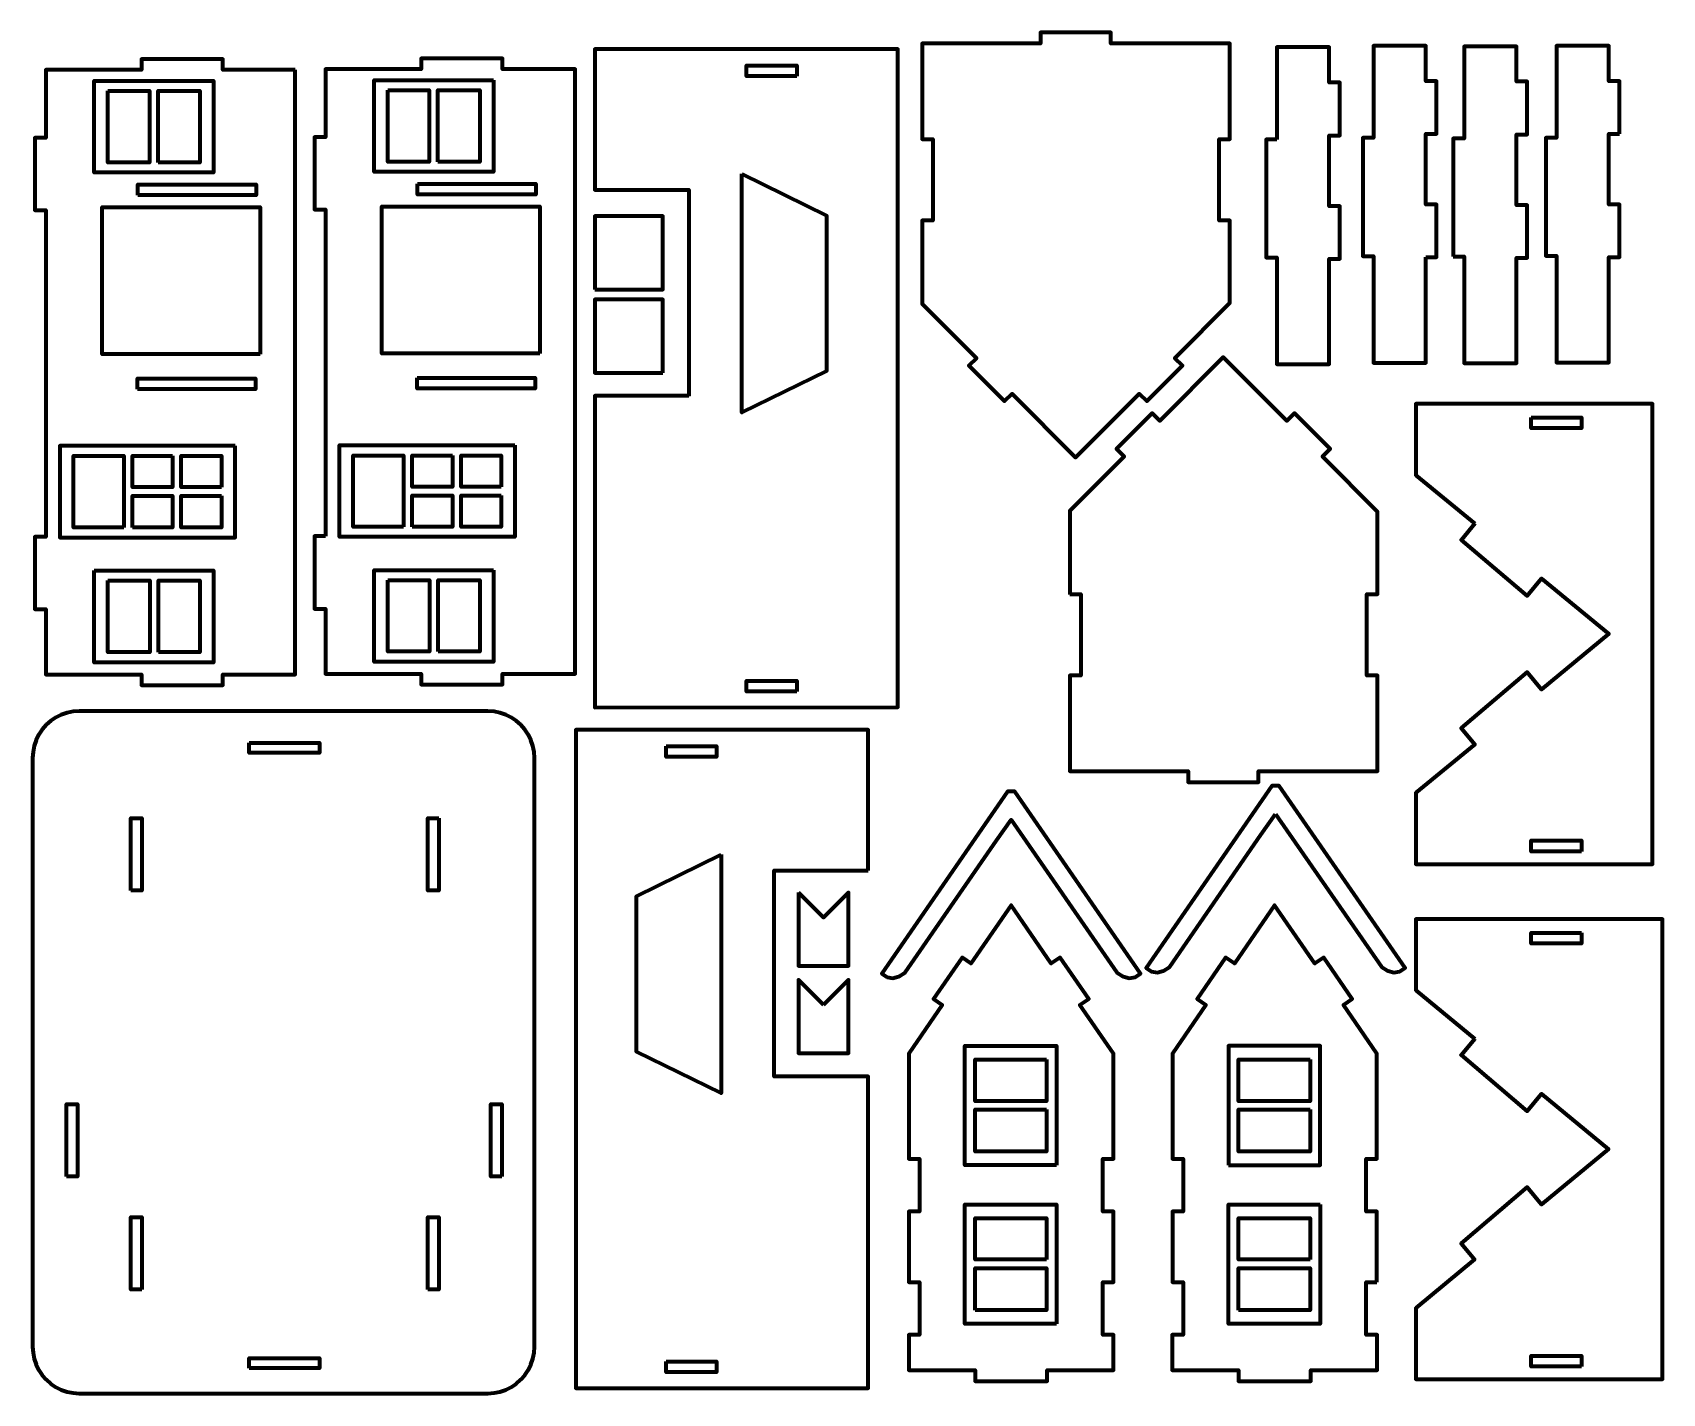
# Model space of a CAD drawing. Header units: inches. Extents: x -9 to 9, y -7.5 to 7.6.
import ezdxf

# ---------------------------------------------------------------- set-up
doc = ezdxf.new("R2010")
doc.units = ezdxf.units.IN
doc.header["$MEASUREMENT"] = 0
doc.layers.add('Katman 1', color=7, linetype='Continuous')

msp = doc.modelspace()

# ---------------------------------------------------------------- linework, layer by layer
at = {"layer": 'Katman 1', "lineweight": 100}
for points, knots in [([(4.249, 7.435), (4.249, 7.435), (4.249, 6.374), (4.249, 6.374), (4.249, 6.374), (4.249, 6.374), (4.13, 6.374), (4.13, 6.374), (4.13, 6.374), (4.13, 6.374), (4.13, 5.471), (4.13, 5.471), (4.13, 5.471), (4.13, 5.471), (4.249, 5.471), (4.249, 5.471), (4.249, 5.471), (4.249, 5.471), (4.249, 4.558), (4.249, 4.558), (4.249, 4.558), (4.249, 4.558), (3.636, 3.944), (3.636, 3.944), (3.636, 3.944), (3.636, 3.944), (3.721, 3.86), (3.721, 3.86), (3.721, 3.86), (3.721, 3.86), (3.325, 3.464), (3.325, 3.464), (3.325, 3.464), (3.325, 3.464), (3.241, 3.548), (3.241, 3.548), (3.241, 3.548), (3.241, 3.548), (2.535, 2.841), (2.535, 2.841), (2.535, 2.841), (2.535, 2.841), (1.83, 3.548), (1.83, 3.548), (1.83, 3.548), (1.83, 3.548), (1.745, 3.464), (1.745, 3.464), (1.745, 3.464), (1.745, 3.464), (1.35, 3.86), (1.35, 3.86), (1.35, 3.86), (1.35, 3.86), (1.434, 3.944), (1.434, 3.944), (1.434, 3.944), (1.434, 3.944), (0.833, 4.546), (0.833, 4.546), (0.833, 4.546), (0.833, 4.546), (0.833, 5.471), (0.833, 5.471), (0.833, 5.471), (0.833, 5.471), (0.952, 5.471), (0.952, 5.471), (0.952, 5.471), (0.952, 5.471), (0.952, 6.374), (0.952, 6.374), (0.952, 6.374), (0.952, 6.374), (0.833, 6.374), (0.833, 6.374), (0.833, 6.374), (0.833, 6.374), (0.833, 7.435), (0.833, 7.435), (0.833, 7.435), (0.833, 7.435), (2.145, 7.435), (2.145, 7.435), (2.145, 7.435), (2.145, 7.435), (2.145, 7.556), (2.145, 7.556), (2.145, 7.556), (2.145, 7.556), (2.926, 7.557), (2.926, 7.557), (2.926, 7.557), (2.926, 7.557), (2.926, 7.435), (2.926, 7.435), (2.926, 7.435), (2.926, 7.435), (4.249, 7.435), (4.249, 7.435), (4.249, 7.435), (4.249, 7.435), (4.249, 7.435), (4.249, 7.435)], [0, 0, 0, 0, 0.037037, 0.037037, 0.037037, 0.037037, 0.074074, 0.074074, 0.074074, 0.074074, 0.111111, 0.111111, 0.111111, 0.111111, 0.148148, 0.148148, 0.148148, 0.148148, 0.185185, 0.185185, 0.185185, 0.185185, 0.222222, 0.222222, 0.222222, 0.222222, 0.259259, 0.259259, 0.259259, 0.259259, 0.296296, 0.296296, 0.296296, 0.296296, 0.333333, 0.333333, 0.333333, 0.333333, 0.37037, 0.37037, 0.37037, 0.37037, 0.407407, 0.407407, 0.407407, 0.407407, 0.444444, 0.444444, 0.444444, 0.444444, 0.481481, 0.481481, 0.481481, 0.481481, 0.518519, 0.518519, 0.518519, 0.518519, 0.555556, 0.555556, 0.555556, 0.555556, 0.592593, 0.592593, 0.592593, 0.592593, 0.62963, 0.62963, 0.62963, 0.62963, 0.666667, 0.666667, 0.666667, 0.666667, 0.703704, 0.703704, 0.703704, 0.703704, 0.740741, 0.740741, 0.740741, 0.740741, 0.777778, 0.777778, 0.777778, 0.777778, 0.814815, 0.814815, 0.814815, 0.814815, 0.851852, 0.851852, 0.851852, 0.851852, 0.888889, 0.888889, 0.888889, 0.888889, 0.925926, 0.925926, 0.925926, 0.925926, 1, 1, 1, 1]), ([(-6.126, 7.144), (-6.126, 7.144), (-6.126, 0.433), (-6.126, 0.433), (-6.126, 0.433), (-6.126, 0.433), (-6.931, 0.432), (-6.931, 0.432), (-6.931, 0.432), (-6.931, 0.432), (-6.931, 0.313), (-6.931, 0.313), (-6.931, 0.313), (-6.931, 0.313), (-7.833, 0.313), (-7.833, 0.313), (-7.833, 0.313), (-7.833, 0.313), (-7.833, 0.432), (-7.833, 0.432), (-7.833, 0.432), (-7.833, 0.432), (-8.895, 0.431), (-8.895, 0.431), (-8.895, 0.431), (-8.895, 0.431), (-8.895, 1.156), (-8.895, 1.156), (-8.895, 1.156), (-8.895, 1.156), (-9.016, 1.156), (-9.016, 1.156), (-9.016, 1.156), (-9.016, 1.156), (-9.016, 1.959), (-9.016, 1.959), (-9.016, 1.959), (-9.016, 1.959), (-8.895, 1.959), (-8.895, 1.959), (-8.895, 1.959), (-8.895, 1.959), (-8.895, 5.586), (-8.895, 5.586), (-8.895, 5.586), (-8.895, 5.586), (-9.016, 5.586), (-9.016, 5.586), (-9.016, 5.586), (-9.016, 5.586), (-9.016, 6.389), (-9.016, 6.389), (-9.016, 6.389), (-9.016, 6.389), (-8.895, 6.389), (-8.895, 6.389), (-8.895, 6.389), (-8.895, 6.389), (-8.895, 7.144), (-8.895, 7.144), (-8.895, 7.144), (-8.895, 7.144), (-7.833, 7.144), (-7.833, 7.144), (-7.833, 7.144), (-7.833, 7.144), (-7.833, 7.263), (-7.833, 7.263), (-7.833, 7.263), (-7.833, 7.263), (-6.931, 7.263), (-6.931, 7.263), (-6.931, 7.263), (-6.931, 7.263), (-6.931, 7.144), (-6.931, 7.144), (-6.931, 7.144), (-6.931, 7.144), (-6.126, 7.144), (-6.126, 7.144)], [0, 0, 0, 0, 0.047619, 0.047619, 0.047619, 0.047619, 0.095238, 0.095238, 0.095238, 0.095238, 0.142857, 0.142857, 0.142857, 0.142857, 0.190476, 0.190476, 0.190476, 0.190476, 0.238095, 0.238095, 0.238095, 0.238095, 0.285714, 0.285714, 0.285714, 0.285714, 0.333333, 0.333333, 0.333333, 0.333333, 0.380952, 0.380952, 0.380952, 0.380952, 0.428571, 0.428571, 0.428571, 0.428571, 0.47619, 0.47619, 0.47619, 0.47619, 0.52381, 0.52381, 0.52381, 0.52381, 0.571429, 0.571429, 0.571429, 0.571429, 0.619048, 0.619048, 0.619048, 0.619048, 0.666667, 0.666667, 0.666667, 0.666667, 0.714286, 0.714286, 0.714286, 0.714286, 0.761905, 0.761905, 0.761905, 0.761905, 0.809524, 0.809524, 0.809524, 0.809524, 0.857143, 0.857143, 0.857143, 0.857143, 0.904762, 0.904762, 0.904762, 0.904762, 1, 1, 1, 1]), ([(-5.79, 1.966), (-5.79, 1.966), (-5.79, 5.592), (-5.79, 5.592), (-5.79, 5.592), (-5.79, 5.592), (-5.911, 5.592), (-5.911, 5.592), (-5.911, 5.592), (-5.911, 5.592), (-5.911, 6.396), (-5.911, 6.396), (-5.911, 6.396), (-5.911, 6.396), (-5.79, 6.396), (-5.79, 6.396), (-5.79, 6.396), (-5.79, 6.396), (-5.79, 7.15), (-5.79, 7.15), (-5.79, 7.15), (-5.79, 7.15), (-4.728, 7.15), (-4.728, 7.15), (-4.728, 7.15), (-4.728, 7.15), (-4.728, 7.269), (-4.728, 7.269), (-4.728, 7.269), (-4.728, 7.269), (-3.826, 7.269), (-3.826, 7.269), (-3.826, 7.269), (-3.826, 7.269), (-3.826, 7.15), (-3.826, 7.15), (-3.826, 7.15), (-3.826, 7.15), (-3.021, 7.15), (-3.021, 7.15), (-3.021, 7.15), (-3.021, 7.15), (-3.021, 0.439), (-3.021, 0.439), (-3.021, 0.439), (-3.021, 0.439), (-3.826, 0.439), (-3.826, 0.439), (-3.826, 0.439), (-3.826, 0.439), (-3.826, 0.32), (-3.826, 0.32), (-3.826, 0.32), (-3.826, 0.32), (-4.728, 0.32), (-4.728, 0.32), (-4.728, 0.32), (-4.728, 0.32), (-4.728, 0.439), (-4.728, 0.439), (-4.728, 0.439), (-4.728, 0.439), (-5.79, 0.438), (-5.79, 0.438), (-5.79, 0.438), (-5.79, 0.438), (-5.79, 1.162), (-5.79, 1.162), (-5.79, 1.162), (-5.79, 1.162), (-5.911, 1.162), (-5.911, 1.162), (-5.911, 1.162), (-5.911, 1.162), (-5.911, 1.966), (-5.911, 1.966), (-5.911, 1.966), (-5.911, 1.966), (-5.79, 1.966), (-5.79, 1.966)], [0, 0, 0, 0, 0.047619, 0.047619, 0.047619, 0.047619, 0.095238, 0.095238, 0.095238, 0.095238, 0.142857, 0.142857, 0.142857, 0.142857, 0.190476, 0.190476, 0.190476, 0.190476, 0.238095, 0.238095, 0.238095, 0.238095, 0.285714, 0.285714, 0.285714, 0.285714, 0.333333, 0.333333, 0.333333, 0.333333, 0.380952, 0.380952, 0.380952, 0.380952, 0.428571, 0.428571, 0.428571, 0.428571, 0.47619, 0.47619, 0.47619, 0.47619, 0.52381, 0.52381, 0.52381, 0.52381, 0.571429, 0.571429, 0.571429, 0.571429, 0.619048, 0.619048, 0.619048, 0.619048, 0.666667, 0.666667, 0.666667, 0.666667, 0.714286, 0.714286, 0.714286, 0.714286, 0.761905, 0.761905, 0.761905, 0.761905, 0.809524, 0.809524, 0.809524, 0.809524, 0.857143, 0.857143, 0.857143, 0.857143, 0.904762, 0.904762, 0.904762, 0.904762, 1, 1, 1, 1]), ([(-1.756, 3.524), (-1.756, 3.524), (-1.756, 5.813), (-1.756, 5.813), (-1.756, 5.813), (-1.756, 5.813), (-2.801, 5.813), (-2.801, 5.813), (-2.801, 5.813), (-2.801, 5.813), (-2.801, 7.374), (-2.801, 7.374), (-2.801, 7.374), (-2.801, 7.374), (0.561, 7.374), (0.561, 7.374), (0.561, 7.374), (0.561, 7.374), (0.563, 0.067), (0.563, 0.067), (0.563, 0.067), (0.563, 0.067), (-2.801, 0.066), (-2.801, 0.066), (-2.801, 0.066), (-2.801, 0.066), (-2.801, 3.524), (-2.801, 3.524), (-2.801, 3.524), (-2.801, 3.524), (-1.756, 3.524), (-1.756, 3.524), (-1.756, 3.524), (-1.756, 3.524), (-1.756, 3.524), (-1.756, 3.524)], [0, 0, 0, 0, 0.1, 0.1, 0.1, 0.1, 0.2, 0.2, 0.2, 0.2, 0.3, 0.3, 0.3, 0.3, 0.4, 0.4, 0.4, 0.4, 0.5, 0.5, 0.5, 0.5, 0.6, 0.6, 0.6, 0.6, 0.7, 0.7, 0.7, 0.7, 0.8, 0.8, 0.8, 0.8, 1, 1, 1, 1]), ([(4.77, 6.371), (4.77, 6.371), (4.77, 7.393), (4.77, 7.393), (4.77, 7.393), (4.77, 7.393), (5.351, 7.393), (5.351, 7.393), (5.351, 7.393), (5.351, 7.393), (5.351, 7.001), (5.351, 7.001), (5.351, 7.001), (5.351, 7.001), (5.47, 7.001), (5.47, 7.001), (5.47, 7.001), (5.47, 7.001), (5.47, 6.416), (5.47, 6.416), (5.47, 6.416), (5.47, 6.416), (5.351, 6.416), (5.351, 6.416), (5.351, 6.416), (5.351, 6.416), (5.351, 5.63), (5.351, 5.63), (5.351, 5.63), (5.351, 5.63), (5.47, 5.63), (5.47, 5.63), (5.47, 5.63), (5.47, 5.63), (5.47, 5.046), (5.47, 5.046), (5.47, 5.046), (5.47, 5.046), (5.351, 5.046), (5.351, 5.046), (5.351, 5.046), (5.351, 5.046), (5.351, 3.875), (5.351, 3.875), (5.351, 3.875), (5.351, 3.875), (4.77, 3.875), (4.77, 3.875), (4.77, 3.875), (4.77, 3.875), (4.77, 5.059), (4.77, 5.059), (4.77, 5.059), (4.77, 5.059), (4.651, 5.059), (4.651, 5.059), (4.651, 5.059), (4.651, 5.059), (4.651, 6.371), (4.651, 6.371), (4.651, 6.371), (4.651, 6.371), (4.77, 6.371), (4.77, 6.371)], [0, 0, 0, 0, 0.058824, 0.058824, 0.058824, 0.058824, 0.117647, 0.117647, 0.117647, 0.117647, 0.176471, 0.176471, 0.176471, 0.176471, 0.235294, 0.235294, 0.235294, 0.235294, 0.294118, 0.294118, 0.294118, 0.294118, 0.352941, 0.352941, 0.352941, 0.352941, 0.411765, 0.411765, 0.411765, 0.411765, 0.470588, 0.470588, 0.470588, 0.470588, 0.529412, 0.529412, 0.529412, 0.529412, 0.588235, 0.588235, 0.588235, 0.588235, 0.647059, 0.647059, 0.647059, 0.647059, 0.705882, 0.705882, 0.705882, 0.705882, 0.764706, 0.764706, 0.764706, 0.764706, 0.823529, 0.823529, 0.823529, 0.823529, 0.882353, 0.882353, 0.882353, 0.882353, 1, 1, 1, 1]), ([(6.424, 5.064), (6.424, 5.064), (6.424, 3.892), (6.424, 3.892), (6.424, 3.892), (6.424, 3.892), (5.843, 3.892), (5.843, 3.892), (5.843, 3.892), (5.843, 3.892), (5.843, 5.076), (5.843, 5.076), (5.843, 5.076), (5.843, 5.076), (5.724, 5.076), (5.724, 5.076), (5.724, 5.076), (5.724, 5.076), (5.724, 6.389), (5.724, 6.389), (5.724, 6.389), (5.724, 6.389), (5.843, 6.389), (5.843, 6.389), (5.843, 6.389), (5.843, 6.389), (5.843, 7.411), (5.843, 7.411), (5.843, 7.411), (5.843, 7.411), (6.424, 7.411), (6.424, 7.411), (6.424, 7.411), (6.424, 7.411), (6.424, 7.019), (6.424, 7.019), (6.424, 7.019), (6.424, 7.019), (6.543, 7.019), (6.543, 7.019), (6.543, 7.019), (6.543, 7.019), (6.543, 6.433), (6.543, 6.433), (6.543, 6.433), (6.543, 6.433), (6.424, 6.433), (6.424, 6.433), (6.424, 6.433), (6.424, 6.433), (6.424, 5.648), (6.424, 5.648), (6.424, 5.648), (6.424, 5.648), (6.543, 5.648), (6.543, 5.648), (6.543, 5.648), (6.543, 5.648), (6.543, 5.064), (6.543, 5.064), (6.543, 5.064), (6.543, 5.064), (6.424, 5.064), (6.424, 5.064)], [0, 0, 0, 0, 0.058824, 0.058824, 0.058824, 0.058824, 0.117647, 0.117647, 0.117647, 0.117647, 0.176471, 0.176471, 0.176471, 0.176471, 0.235294, 0.235294, 0.235294, 0.235294, 0.294118, 0.294118, 0.294118, 0.294118, 0.352941, 0.352941, 0.352941, 0.352941, 0.411765, 0.411765, 0.411765, 0.411765, 0.470588, 0.470588, 0.470588, 0.470588, 0.529412, 0.529412, 0.529412, 0.529412, 0.588235, 0.588235, 0.588235, 0.588235, 0.647059, 0.647059, 0.647059, 0.647059, 0.705882, 0.705882, 0.705882, 0.705882, 0.764706, 0.764706, 0.764706, 0.764706, 0.823529, 0.823529, 0.823529, 0.823529, 0.882353, 0.882353, 0.882353, 0.882353, 1, 1, 1, 1]), ([(6.728, 5.07), (6.728, 5.07), (6.728, 6.382), (6.728, 6.382), (6.728, 6.382), (6.728, 6.382), (6.847, 6.382), (6.847, 6.382), (6.847, 6.382), (6.847, 6.382), (6.847, 7.404), (6.847, 7.404), (6.847, 7.404), (6.847, 7.404), (7.428, 7.404), (7.428, 7.404), (7.428, 7.404), (7.428, 7.404), (7.428, 7.012), (7.428, 7.012), (7.428, 7.012), (7.428, 7.012), (7.547, 7.012), (7.547, 7.012), (7.547, 7.012), (7.547, 7.012), (7.547, 6.427), (7.547, 6.427), (7.547, 6.427), (7.547, 6.427), (7.428, 6.427), (7.428, 6.427), (7.428, 6.427), (7.428, 6.427), (7.428, 5.641), (7.428, 5.641), (7.428, 5.641), (7.428, 5.641), (7.547, 5.641), (7.547, 5.641), (7.547, 5.641), (7.547, 5.641), (7.547, 5.057), (7.547, 5.057), (7.547, 5.057), (7.547, 5.057), (7.428, 5.057), (7.428, 5.057), (7.428, 5.057), (7.428, 5.057), (7.428, 3.886), (7.428, 3.886), (7.428, 3.886), (7.428, 3.886), (6.847, 3.886), (6.847, 3.886), (6.847, 3.886), (6.847, 3.886), (6.847, 5.07), (6.847, 5.07), (6.847, 5.07), (6.847, 5.07), (6.728, 5.07), (6.728, 5.07)], [0, 0, 0, 0, 0.058824, 0.058824, 0.058824, 0.058824, 0.117647, 0.117647, 0.117647, 0.117647, 0.176471, 0.176471, 0.176471, 0.176471, 0.235294, 0.235294, 0.235294, 0.235294, 0.294118, 0.294118, 0.294118, 0.294118, 0.352941, 0.352941, 0.352941, 0.352941, 0.411765, 0.411765, 0.411765, 0.411765, 0.470588, 0.470588, 0.470588, 0.470588, 0.529412, 0.529412, 0.529412, 0.529412, 0.588235, 0.588235, 0.588235, 0.588235, 0.647059, 0.647059, 0.647059, 0.647059, 0.705882, 0.705882, 0.705882, 0.705882, 0.764706, 0.764706, 0.764706, 0.764706, 0.823529, 0.823529, 0.823529, 0.823529, 0.882353, 0.882353, 0.882353, 0.882353, 1, 1, 1, 1]), ([(8.573, 6.434), (8.573, 6.434), (8.454, 6.434), (8.454, 6.434), (8.454, 6.434), (8.454, 6.434), (8.454, 5.648), (8.454, 5.648), (8.454, 5.648), (8.454, 5.648), (8.573, 5.648), (8.573, 5.648), (8.573, 5.648), (8.573, 5.648), (8.573, 5.064), (8.573, 5.064), (8.573, 5.064), (8.573, 5.064), (8.454, 5.064), (8.454, 5.064), (8.454, 5.064), (8.454, 5.064), (8.454, 3.893), (8.454, 3.893), (8.454, 3.893), (8.454, 3.893), (7.874, 3.893), (7.874, 3.893), (7.874, 3.893), (7.874, 3.893), (7.874, 5.077), (7.874, 5.077), (7.874, 5.077), (7.874, 5.077), (7.755, 5.077), (7.755, 5.077), (7.755, 5.077), (7.755, 5.077), (7.755, 6.39), (7.755, 6.39), (7.755, 6.39), (7.755, 6.39), (7.874, 6.39), (7.874, 6.39), (7.874, 6.39), (7.874, 6.39), (7.874, 7.411), (7.874, 7.411), (7.874, 7.411), (7.874, 7.411), (8.454, 7.411), (8.454, 7.411), (8.454, 7.411), (8.454, 7.411), (8.454, 7.019), (8.454, 7.019), (8.454, 7.019), (8.454, 7.019), (8.573, 7.019), (8.573, 7.019), (8.573, 7.019), (8.573, 7.019), (8.573, 6.434), (8.573, 6.434)], [0, 0, 0, 0, 0.058824, 0.058824, 0.058824, 0.058824, 0.117647, 0.117647, 0.117647, 0.117647, 0.176471, 0.176471, 0.176471, 0.176471, 0.235294, 0.235294, 0.235294, 0.235294, 0.294118, 0.294118, 0.294118, 0.294118, 0.352941, 0.352941, 0.352941, 0.352941, 0.411765, 0.411765, 0.411765, 0.411765, 0.470588, 0.470588, 0.470588, 0.470588, 0.529412, 0.529412, 0.529412, 0.529412, 0.588235, 0.588235, 0.588235, 0.588235, 0.647059, 0.647059, 0.647059, 0.647059, 0.705882, 0.705882, 0.705882, 0.705882, 0.764706, 0.764706, 0.764706, 0.764706, 0.823529, 0.823529, 0.823529, 0.823529, 0.882353, 0.882353, 0.882353, 0.882353, 1, 1, 1, 1]), ([(-0.557, 7.072), (-0.557, 7.072), (-0.557, 7.192), (-0.557, 7.192), (-0.557, 7.192), (-0.557, 7.192), (-1.117, 7.192), (-1.117, 7.192), (-1.117, 7.192), (-1.117, 7.192), (-1.117, 7.072), (-1.117, 7.072), (-1.117, 7.072), (-1.117, 7.072), (-0.557, 7.072), (-0.557, 7.072)], [0, 0, 0, 0, 0.2, 0.2, 0.2, 0.2, 0.4, 0.4, 0.4, 0.4, 0.6, 0.6, 0.6, 0.6, 1, 1, 1, 1]), ([(-8.357, 6.992), (-8.357, 6.992), (-8.357, 6.003), (-8.357, 6.003), (-8.357, 6.003), (-8.357, 6.003), (-7.032, 6.003), (-7.032, 6.003), (-7.032, 6.003), (-7.032, 6.003), (-7.032, 7.022), (-7.032, 7.022), (-7.032, 7.022), (-7.032, 7.022), (-8.357, 7.022), (-8.357, 7.022), (-8.357, 7.022), (-8.357, 7.022), (-8.357, 6.992), (-8.357, 6.992)], [0, 0, 0, 0, 0.166667, 0.166667, 0.166667, 0.166667, 0.333333, 0.333333, 0.333333, 0.333333, 0.5, 0.5, 0.5, 0.5, 0.666667, 0.666667, 0.666667, 0.666667, 1, 1, 1, 1]), ([(-8.205, 6.91), (-8.205, 6.91), (-8.205, 6.115), (-8.205, 6.115), (-8.205, 6.115), (-8.205, 6.115), (-7.743, 6.115), (-7.743, 6.115), (-7.743, 6.115), (-7.743, 6.115), (-7.743, 6.91), (-7.743, 6.91), (-7.743, 6.91), (-7.743, 6.91), (-8.205, 6.91), (-8.205, 6.91)], [0, 0, 0, 0, 0.2, 0.2, 0.2, 0.2, 0.4, 0.4, 0.4, 0.4, 0.6, 0.6, 0.6, 0.6, 1, 1, 1, 1]), ([(-7.647, 6.115), (-7.647, 6.115), (-7.184, 6.115), (-7.184, 6.115), (-7.184, 6.115), (-7.184, 6.115), (-7.184, 6.91), (-7.184, 6.91), (-7.184, 6.91), (-7.184, 6.91), (-7.647, 6.91), (-7.647, 6.91), (-7.647, 6.91), (-7.647, 6.91), (-7.647, 6.115), (-7.647, 6.115)], [0, 0, 0, 0, 0.2, 0.2, 0.2, 0.2, 0.4, 0.4, 0.4, 0.4, 0.6, 0.6, 0.6, 0.6, 1, 1, 1, 1]), ([(-3.927, 7.028), (-3.927, 7.028), (-5.252, 7.028), (-5.252, 7.028), (-5.252, 7.028), (-5.252, 7.028), (-5.252, 6.01), (-5.252, 6.01), (-5.252, 6.01), (-5.252, 6.01), (-3.927, 6.01), (-3.927, 6.01), (-3.927, 6.01), (-3.927, 6.01), (-3.927, 7.028), (-3.927, 7.028)], [0, 0, 0, 0, 0.2, 0.2, 0.2, 0.2, 0.4, 0.4, 0.4, 0.4, 0.6, 0.6, 0.6, 0.6, 1, 1, 1, 1]), ([(-5.1, 6.916), (-5.1, 6.916), (-5.1, 6.122), (-5.1, 6.122), (-5.1, 6.122), (-5.1, 6.122), (-4.638, 6.122), (-4.638, 6.122), (-4.638, 6.122), (-4.638, 6.122), (-4.638, 6.916), (-4.638, 6.916), (-4.638, 6.916), (-4.638, 6.916), (-5.1, 6.916), (-5.1, 6.916)], [0, 0, 0, 0, 0.2, 0.2, 0.2, 0.2, 0.4, 0.4, 0.4, 0.4, 0.6, 0.6, 0.6, 0.6, 1, 1, 1, 1]), ([(-4.542, 6.122), (-4.542, 6.122), (-4.079, 6.122), (-4.079, 6.122), (-4.079, 6.122), (-4.079, 6.122), (-4.079, 6.916), (-4.079, 6.916), (-4.079, 6.916), (-4.079, 6.916), (-4.542, 6.916), (-4.542, 6.916), (-4.542, 6.916), (-4.542, 6.916), (-4.542, 6.122), (-4.542, 6.122)], [0, 0, 0, 0, 0.2, 0.2, 0.2, 0.2, 0.4, 0.4, 0.4, 0.4, 0.6, 0.6, 0.6, 0.6, 1, 1, 1, 1]), ([(-1.171, 5.989), (-1.171, 5.989), (-1.17, 3.339), (-1.17, 3.339), (-1.17, 3.339), (-1.17, 3.339), (-0.228, 3.799), (-0.228, 3.799), (-0.228, 3.799), (-0.228, 3.799), (-0.228, 5.527), (-0.228, 5.527), (-0.228, 5.527), (-0.228, 5.527), (-1.171, 5.989), (-1.171, 5.989)], [0, 0, 0, 0, 0.2, 0.2, 0.2, 0.2, 0.4, 0.4, 0.4, 0.4, 0.6, 0.6, 0.6, 0.6, 1, 1, 1, 1]), ([(-7.873, 5.752), (-7.873, 5.752), (-6.561, 5.752), (-6.561, 5.752), (-6.561, 5.752), (-6.561, 5.752), (-6.561, 5.871), (-6.561, 5.871), (-6.561, 5.871), (-6.561, 5.871), (-7.873, 5.871), (-7.873, 5.871), (-7.873, 5.871), (-7.873, 5.871), (-7.873, 5.752), (-7.873, 5.752)], [0, 0, 0, 0, 0.2, 0.2, 0.2, 0.2, 0.4, 0.4, 0.4, 0.4, 0.6, 0.6, 0.6, 0.6, 1, 1, 1, 1]), ([(-4.768, 5.877), (-4.768, 5.877), (-4.768, 5.758), (-4.768, 5.758), (-4.768, 5.758), (-4.768, 5.758), (-3.455, 5.758), (-3.455, 5.758), (-3.455, 5.758), (-3.455, 5.758), (-3.455, 5.877), (-3.455, 5.877), (-3.455, 5.877), (-3.455, 5.877), (-4.768, 5.877), (-4.768, 5.877)], [0, 0, 0, 0, 0.2, 0.2, 0.2, 0.2, 0.4, 0.4, 0.4, 0.4, 0.6, 0.6, 0.6, 0.6, 1, 1, 1, 1]), ([(-6.515, 3.988), (-6.515, 3.988), (-6.515, 5.62), (-6.515, 5.62), (-6.515, 5.62), (-6.515, 5.62), (-8.27, 5.62), (-8.27, 5.62), (-8.27, 5.62), (-8.27, 5.62), (-8.27, 3.988), (-8.27, 3.988), (-8.27, 3.988), (-8.27, 3.988), (-6.515, 3.988), (-6.515, 3.988)], [0, 0, 0, 0, 0.2, 0.2, 0.2, 0.2, 0.4, 0.4, 0.4, 0.4, 0.6, 0.6, 0.6, 0.6, 1, 1, 1, 1]), ([(-3.41, 3.995), (-3.41, 3.995), (-3.41, 5.626), (-3.41, 5.626), (-3.41, 5.626), (-3.41, 5.626), (-5.165, 5.626), (-5.165, 5.626), (-5.165, 5.626), (-5.165, 5.626), (-5.165, 3.995), (-5.165, 3.995), (-5.165, 3.995), (-5.165, 3.995), (-3.41, 3.995), (-3.41, 3.995)], [0, 0, 0, 0, 0.2, 0.2, 0.2, 0.2, 0.4, 0.4, 0.4, 0.4, 0.6, 0.6, 0.6, 0.6, 1, 1, 1, 1]), ([(-2.801, 4.704), (-2.801, 4.704), (-2.801, 5.519), (-2.801, 5.519), (-2.801, 5.519), (-2.801, 5.519), (-2.046, 5.519), (-2.046, 5.519), (-2.046, 5.519), (-2.046, 5.519), (-2.046, 4.704), (-2.046, 4.704), (-2.046, 4.704), (-2.046, 4.704), (-2.801, 4.704), (-2.801, 4.704)], [0, 0, 0, 0, 0.2, 0.2, 0.2, 0.2, 0.4, 0.4, 0.4, 0.4, 0.6, 0.6, 0.6, 0.6, 1, 1, 1, 1]), ([(-2.046, 3.779), (-2.046, 3.779), (-2.801, 3.779), (-2.801, 3.779), (-2.801, 3.779), (-2.801, 3.779), (-2.801, 4.594), (-2.801, 4.594), (-2.801, 4.594), (-2.801, 4.594), (-2.046, 4.594), (-2.046, 4.594), (-2.046, 4.594), (-2.046, 4.594), (-2.046, 3.779), (-2.046, 3.779)], [0, 0, 0, 0, 0.2, 0.2, 0.2, 0.2, 0.4, 0.4, 0.4, 0.4, 0.6, 0.6, 0.6, 0.6, 1, 1, 1, 1]), ([(2.473, 1.323), (2.473, 1.323), (2.473, 2.248), (2.473, 2.248), (2.473, 2.248), (2.473, 2.248), (3.074, 2.851), (3.074, 2.851), (3.074, 2.851), (3.074, 2.851), (2.99, 2.935), (2.99, 2.935), (2.99, 2.935), (2.99, 2.935), (3.385, 3.331), (3.385, 3.331), (3.385, 3.331), (3.385, 3.331), (3.469, 3.246), (3.469, 3.246), (3.469, 3.246), (3.469, 3.246), (4.175, 3.953), (4.175, 3.953), (4.175, 3.953), (4.175, 3.953), (4.881, 3.246), (4.881, 3.246), (4.881, 3.246), (4.881, 3.246), (4.965, 3.331), (4.965, 3.331), (4.965, 3.331), (4.965, 3.331), (5.36, 2.935), (5.36, 2.935), (5.36, 2.935), (5.36, 2.935), (5.276, 2.851), (5.276, 2.851), (5.276, 2.851), (5.276, 2.851), (5.888, 2.237), (5.888, 2.237), (5.888, 2.237), (5.888, 2.237), (5.888, 1.323), (5.888, 1.323), (5.888, 1.323), (5.888, 1.323), (5.769, 1.323), (5.769, 1.323), (5.769, 1.323), (5.769, 1.323), (5.769, 0.421), (5.769, 0.421), (5.769, 0.421), (5.769, 0.421), (5.888, 0.421), (5.888, 0.421), (5.888, 0.421), (5.888, 0.421), (5.888, -0.641), (5.888, -0.641), (5.888, -0.641), (5.888, -0.641), (4.565, -0.641), (4.565, -0.641), (4.565, -0.641), (4.565, -0.641), (4.565, -0.762), (4.565, -0.762), (4.565, -0.762), (4.565, -0.762), (3.785, -0.762), (3.785, -0.762), (3.785, -0.762), (3.785, -0.762), (3.785, -0.641), (3.785, -0.641), (3.785, -0.641), (3.785, -0.641), (2.473, -0.641), (2.473, -0.641), (2.473, -0.641), (2.473, -0.641), (2.473, 0.421), (2.473, 0.421), (2.473, 0.421), (2.473, 0.421), (2.592, 0.421), (2.592, 0.421), (2.592, 0.421), (2.592, 0.421), (2.592, 1.323), (2.592, 1.323), (2.592, 1.323), (2.592, 1.323), (2.473, 1.323), (2.473, 1.323), (2.473, 1.323), (2.473, 1.323), (2.473, 1.323), (2.473, 1.323)], [0, 0, 0, 0, 0.037037, 0.037037, 0.037037, 0.037037, 0.074074, 0.074074, 0.074074, 0.074074, 0.111111, 0.111111, 0.111111, 0.111111, 0.148148, 0.148148, 0.148148, 0.148148, 0.185185, 0.185185, 0.185185, 0.185185, 0.222222, 0.222222, 0.222222, 0.222222, 0.259259, 0.259259, 0.259259, 0.259259, 0.296296, 0.296296, 0.296296, 0.296296, 0.333333, 0.333333, 0.333333, 0.333333, 0.37037, 0.37037, 0.37037, 0.37037, 0.407407, 0.407407, 0.407407, 0.407407, 0.444444, 0.444444, 0.444444, 0.444444, 0.481481, 0.481481, 0.481481, 0.481481, 0.518519, 0.518519, 0.518519, 0.518519, 0.555556, 0.555556, 0.555556, 0.555556, 0.592593, 0.592593, 0.592593, 0.592593, 0.62963, 0.62963, 0.62963, 0.62963, 0.666667, 0.666667, 0.666667, 0.666667, 0.703704, 0.703704, 0.703704, 0.703704, 0.740741, 0.740741, 0.740741, 0.740741, 0.777778, 0.777778, 0.777778, 0.777778, 0.814815, 0.814815, 0.814815, 0.814815, 0.851852, 0.851852, 0.851852, 0.851852, 0.888889, 0.888889, 0.888889, 0.888889, 0.925926, 0.925926, 0.925926, 0.925926, 1, 1, 1, 1]), ([(-7.879, 3.599), (-7.879, 3.599), (-6.567, 3.599), (-6.567, 3.599), (-6.567, 3.599), (-6.567, 3.599), (-6.567, 3.718), (-6.567, 3.718), (-6.567, 3.718), (-6.567, 3.718), (-7.879, 3.718), (-7.879, 3.718), (-7.879, 3.718), (-7.879, 3.718), (-7.879, 3.599), (-7.879, 3.599)], [0, 0, 0, 0, 0.2, 0.2, 0.2, 0.2, 0.4, 0.4, 0.4, 0.4, 0.6, 0.6, 0.6, 0.6, 1, 1, 1, 1]), ([(-4.774, 3.725), (-4.774, 3.725), (-4.774, 3.606), (-4.774, 3.606), (-4.774, 3.606), (-4.774, 3.606), (-3.462, 3.606), (-3.462, 3.606), (-3.462, 3.606), (-3.462, 3.606), (-3.462, 3.725), (-3.462, 3.725), (-3.462, 3.725), (-3.462, 3.725), (-4.774, 3.725), (-4.774, 3.725)], [0, 0, 0, 0, 0.2, 0.2, 0.2, 0.2, 0.4, 0.4, 0.4, 0.4, 0.6, 0.6, 0.6, 0.6, 1, 1, 1, 1]), ([(6.967, 2.106), (6.967, 2.106), (6.313, 2.645), (6.313, 2.645), (6.313, 2.645), (6.313, 2.645), (6.313, 3.435), (6.313, 3.435), (6.313, 3.435), (6.313, 3.435), (8.938, 3.435), (8.938, 3.435), (8.938, 3.435), (8.938, 3.435), (8.938, -1.673), (8.938, -1.673), (8.938, -1.673), (8.938, -1.673), (6.313, -1.673), (6.313, -1.673), (6.313, -1.673), (6.313, -1.673), (6.313, -0.884), (6.313, -0.884), (6.313, -0.884), (6.313, -0.884), (6.966, -0.345), (6.966, -0.345), (6.966, -0.345), (6.966, -0.345), (6.817, -0.165), (6.817, -0.165), (6.817, -0.165), (6.817, -0.165), (7.549, 0.458), (7.549, 0.458), (7.549, 0.458), (7.549, 0.458), (7.707, 0.266), (7.707, 0.266), (7.707, 0.266), (7.707, 0.266), (8.453, 0.881), (8.453, 0.881), (8.453, 0.881), (8.453, 0.881), (7.707, 1.496), (7.707, 1.496), (7.707, 1.496), (7.707, 1.496), (7.549, 1.303), (7.549, 1.303), (7.549, 1.303), (7.549, 1.303), (6.817, 1.927), (6.817, 1.927), (6.817, 1.927), (6.817, 1.927), (6.819, 1.926), (6.819, 1.926), (6.819, 1.926), (6.819, 1.926), (6.967, 2.106), (6.967, 2.106)], [0, 0, 0, 0, 0.058824, 0.058824, 0.058824, 0.058824, 0.117647, 0.117647, 0.117647, 0.117647, 0.176471, 0.176471, 0.176471, 0.176471, 0.235294, 0.235294, 0.235294, 0.235294, 0.294118, 0.294118, 0.294118, 0.294118, 0.352941, 0.352941, 0.352941, 0.352941, 0.411765, 0.411765, 0.411765, 0.411765, 0.470588, 0.470588, 0.470588, 0.470588, 0.529412, 0.529412, 0.529412, 0.529412, 0.588235, 0.588235, 0.588235, 0.588235, 0.647059, 0.647059, 0.647059, 0.647059, 0.705882, 0.705882, 0.705882, 0.705882, 0.764706, 0.764706, 0.764706, 0.764706, 0.823529, 0.823529, 0.823529, 0.823529, 0.882353, 0.882353, 0.882353, 0.882353, 1, 1, 1, 1]), ([(7.594, 3.283), (7.594, 3.283), (7.594, 3.164), (7.594, 3.164), (7.594, 3.164), (7.594, 3.164), (8.152, 3.164), (8.152, 3.164), (8.152, 3.164), (8.152, 3.164), (8.152, 3.283), (8.152, 3.283), (8.152, 3.283), (8.152, 3.283), (7.594, 3.283), (7.594, 3.283)], [0, 0, 0, 0, 0.2, 0.2, 0.2, 0.2, 0.4, 0.4, 0.4, 0.4, 0.6, 0.6, 0.6, 0.6, 1, 1, 1, 1]), ([(-6.794, 2.97), (-6.794, 2.97), (-6.794, 1.951), (-6.794, 1.951), (-6.794, 1.951), (-6.794, 1.951), (-8.739, 1.951), (-8.739, 1.951), (-8.739, 1.951), (-8.739, 1.951), (-8.739, 2.97), (-8.739, 2.97), (-8.739, 2.97), (-8.739, 2.97), (-6.794, 2.97), (-6.794, 2.97)], [0, 0, 0, 0, 0.2, 0.2, 0.2, 0.2, 0.4, 0.4, 0.4, 0.4, 0.6, 0.6, 0.6, 0.6, 1, 1, 1, 1]), ([(-3.689, 2.976), (-3.689, 2.976), (-5.634, 2.976), (-5.634, 2.976), (-5.634, 2.976), (-5.634, 2.976), (-5.634, 1.958), (-5.634, 1.958), (-5.634, 1.958), (-5.634, 1.958), (-3.689, 1.958), (-3.689, 1.958), (-3.689, 1.958), (-3.689, 1.958), (-3.689, 2.976), (-3.689, 2.976)], [0, 0, 0, 0, 0.2, 0.2, 0.2, 0.2, 0.4, 0.4, 0.4, 0.4, 0.6, 0.6, 0.6, 0.6, 1, 1, 1, 1]), ([(-8.029, 2.063), (-8.029, 2.063), (-8.029, 2.858), (-8.029, 2.858), (-8.029, 2.858), (-8.029, 2.858), (-8.587, 2.858), (-8.587, 2.858), (-8.587, 2.858), (-8.587, 2.858), (-8.587, 2.063), (-8.587, 2.063), (-8.587, 2.063), (-8.587, 2.063), (-8.029, 2.063), (-8.029, 2.063)], [0, 0, 0, 0, 0.2, 0.2, 0.2, 0.2, 0.4, 0.4, 0.4, 0.4, 0.6, 0.6, 0.6, 0.6, 1, 1, 1, 1]), ([(-7.487, 2.858), (-7.487, 2.858), (-7.933, 2.858), (-7.933, 2.858), (-7.933, 2.858), (-7.933, 2.858), (-7.933, 2.509), (-7.933, 2.509), (-7.933, 2.509), (-7.933, 2.509), (-7.487, 2.509), (-7.487, 2.509), (-7.487, 2.509), (-7.487, 2.509), (-7.487, 2.858), (-7.487, 2.858)], [0, 0, 0, 0, 0.2, 0.2, 0.2, 0.2, 0.4, 0.4, 0.4, 0.4, 0.6, 0.6, 0.6, 0.6, 1, 1, 1, 1]), ([(-6.946, 2.509), (-6.946, 2.509), (-6.946, 2.858), (-6.946, 2.858), (-6.946, 2.858), (-6.946, 2.858), (-7.391, 2.858), (-7.391, 2.858), (-7.391, 2.858), (-7.391, 2.858), (-7.391, 2.509), (-7.391, 2.509), (-7.391, 2.509), (-7.391, 2.509), (-6.946, 2.509), (-6.946, 2.509)], [0, 0, 0, 0, 0.2, 0.2, 0.2, 0.2, 0.4, 0.4, 0.4, 0.4, 0.6, 0.6, 0.6, 0.6, 1, 1, 1, 1]), ([(-4.924, 2.07), (-4.924, 2.07), (-4.924, 2.864), (-4.924, 2.864), (-4.924, 2.864), (-4.924, 2.864), (-5.482, 2.864), (-5.482, 2.864), (-5.482, 2.864), (-5.482, 2.864), (-5.482, 2.07), (-5.482, 2.07), (-5.482, 2.07), (-5.482, 2.07), (-4.924, 2.07), (-4.924, 2.07)], [0, 0, 0, 0, 0.2, 0.2, 0.2, 0.2, 0.4, 0.4, 0.4, 0.4, 0.6, 0.6, 0.6, 0.6, 1, 1, 1, 1]), ([(-4.382, 2.864), (-4.382, 2.864), (-4.827, 2.864), (-4.827, 2.864), (-4.827, 2.864), (-4.827, 2.864), (-4.827, 2.515), (-4.827, 2.515), (-4.827, 2.515), (-4.827, 2.515), (-4.382, 2.515), (-4.382, 2.515), (-4.382, 2.515), (-4.382, 2.515), (-4.382, 2.864), (-4.382, 2.864)], [0, 0, 0, 0, 0.2, 0.2, 0.2, 0.2, 0.4, 0.4, 0.4, 0.4, 0.6, 0.6, 0.6, 0.6, 1, 1, 1, 1]), ([(-3.841, 2.515), (-3.841, 2.515), (-3.841, 2.864), (-3.841, 2.864), (-3.841, 2.864), (-3.841, 2.864), (-4.286, 2.864), (-4.286, 2.864), (-4.286, 2.864), (-4.286, 2.864), (-4.286, 2.515), (-4.286, 2.515), (-4.286, 2.515), (-4.286, 2.515), (-3.841, 2.515), (-3.841, 2.515)], [0, 0, 0, 0, 0.2, 0.2, 0.2, 0.2, 0.4, 0.4, 0.4, 0.4, 0.6, 0.6, 0.6, 0.6, 1, 1, 1, 1]), ([(-7.933, 2.063), (-7.933, 2.063), (-7.487, 2.063), (-7.487, 2.063), (-7.487, 2.063), (-7.487, 2.063), (-7.487, 2.413), (-7.487, 2.413), (-7.487, 2.413), (-7.487, 2.413), (-7.933, 2.413), (-7.933, 2.413), (-7.933, 2.413), (-7.933, 2.413), (-7.933, 2.063), (-7.933, 2.063)], [0, 0, 0, 0, 0.2, 0.2, 0.2, 0.2, 0.4, 0.4, 0.4, 0.4, 0.6, 0.6, 0.6, 0.6, 1, 1, 1, 1]), ([(-6.946, 2.413), (-6.946, 2.413), (-7.391, 2.413), (-7.391, 2.413), (-7.391, 2.413), (-7.391, 2.413), (-7.391, 2.063), (-7.391, 2.063), (-7.391, 2.063), (-7.391, 2.063), (-6.946, 2.063), (-6.946, 2.063), (-6.946, 2.063), (-6.946, 2.063), (-6.946, 2.413), (-6.946, 2.413)], [0, 0, 0, 0, 0.2, 0.2, 0.2, 0.2, 0.4, 0.4, 0.4, 0.4, 0.6, 0.6, 0.6, 0.6, 1, 1, 1, 1]), ([(-4.827, 2.07), (-4.827, 2.07), (-4.382, 2.07), (-4.382, 2.07), (-4.382, 2.07), (-4.382, 2.07), (-4.382, 2.419), (-4.382, 2.419), (-4.382, 2.419), (-4.382, 2.419), (-4.827, 2.419), (-4.827, 2.419), (-4.827, 2.419), (-4.827, 2.419), (-4.827, 2.07), (-4.827, 2.07)], [0, 0, 0, 0, 0.2, 0.2, 0.2, 0.2, 0.4, 0.4, 0.4, 0.4, 0.6, 0.6, 0.6, 0.6, 1, 1, 1, 1]), ([(-3.841, 2.419), (-3.841, 2.419), (-4.286, 2.419), (-4.286, 2.419), (-4.286, 2.419), (-4.286, 2.419), (-4.286, 2.07), (-4.286, 2.07), (-4.286, 2.07), (-4.286, 2.07), (-3.841, 2.07), (-3.841, 2.07), (-3.841, 2.07), (-3.841, 2.07), (-3.841, 2.419), (-3.841, 2.419)], [0, 0, 0, 0, 0.2, 0.2, 0.2, 0.2, 0.4, 0.4, 0.4, 0.4, 0.6, 0.6, 0.6, 0.6, 1, 1, 1, 1]), ([(-8.357, 1.585), (-8.357, 1.585), (-8.357, 0.566), (-8.357, 0.566), (-8.357, 0.566), (-8.357, 0.566), (-7.032, 0.566), (-7.032, 0.566), (-7.032, 0.566), (-7.032, 0.566), (-7.032, 1.585), (-7.032, 1.585), (-7.032, 1.585), (-7.032, 1.585), (-8.357, 1.585), (-8.357, 1.585)], [0, 0, 0, 0, 0.2, 0.2, 0.2, 0.2, 0.4, 0.4, 0.4, 0.4, 0.6, 0.6, 0.6, 0.6, 1, 1, 1, 1]), ([(-8.205, 1.473), (-8.205, 1.473), (-8.205, 0.679), (-8.205, 0.679), (-8.205, 0.679), (-8.205, 0.679), (-7.742, 0.679), (-7.742, 0.679), (-7.742, 0.679), (-7.742, 0.679), (-7.742, 1.473), (-7.742, 1.473), (-7.742, 1.473), (-7.742, 1.473), (-8.205, 1.473), (-8.205, 1.473)], [0, 0, 0, 0, 0.2, 0.2, 0.2, 0.2, 0.4, 0.4, 0.4, 0.4, 0.6, 0.6, 0.6, 0.6, 1, 1, 1, 1]), ([(-7.646, 0.679), (-7.646, 0.679), (-7.184, 0.679), (-7.184, 0.679), (-7.184, 0.679), (-7.184, 0.679), (-7.184, 1.473), (-7.184, 1.473), (-7.184, 1.473), (-7.184, 1.473), (-7.646, 1.473), (-7.646, 1.473), (-7.646, 1.473), (-7.646, 1.473), (-7.646, 0.679), (-7.646, 0.679)], [0, 0, 0, 0, 0.2, 0.2, 0.2, 0.2, 0.4, 0.4, 0.4, 0.4, 0.6, 0.6, 0.6, 0.6, 1, 1, 1, 1]), ([(-3.927, 1.591), (-3.927, 1.591), (-5.252, 1.591), (-5.252, 1.591), (-5.252, 1.591), (-5.252, 1.591), (-5.252, 0.573), (-5.252, 0.573), (-5.252, 0.573), (-5.252, 0.573), (-3.927, 0.573), (-3.927, 0.573), (-3.927, 0.573), (-3.927, 0.573), (-3.927, 1.591), (-3.927, 1.591)], [0, 0, 0, 0, 0.2, 0.2, 0.2, 0.2, 0.4, 0.4, 0.4, 0.4, 0.6, 0.6, 0.6, 0.6, 1, 1, 1, 1]), ([(-5.1, 1.479), (-5.1, 1.479), (-5.1, 0.685), (-5.1, 0.685), (-5.1, 0.685), (-5.1, 0.685), (-4.637, 0.685), (-4.637, 0.685), (-4.637, 0.685), (-4.637, 0.685), (-4.637, 1.479), (-4.637, 1.479), (-4.637, 1.479), (-4.637, 1.479), (-5.1, 1.479), (-5.1, 1.479)], [0, 0, 0, 0, 0.2, 0.2, 0.2, 0.2, 0.4, 0.4, 0.4, 0.4, 0.6, 0.6, 0.6, 0.6, 1, 1, 1, 1]), ([(-4.541, 0.685), (-4.541, 0.685), (-4.079, 0.685), (-4.079, 0.685), (-4.079, 0.685), (-4.079, 0.685), (-4.079, 1.479), (-4.079, 1.479), (-4.079, 1.479), (-4.079, 1.479), (-4.541, 1.479), (-4.541, 1.479), (-4.541, 1.479), (-4.541, 1.479), (-4.541, 0.685), (-4.541, 0.685)], [0, 0, 0, 0, 0.2, 0.2, 0.2, 0.2, 0.4, 0.4, 0.4, 0.4, 0.6, 0.6, 0.6, 0.6, 1, 1, 1, 1]), ([(-0.557, 0.242), (-0.557, 0.242), (-0.557, 0.361), (-0.557, 0.361), (-0.557, 0.361), (-0.557, 0.361), (-1.117, 0.361), (-1.117, 0.361), (-1.117, 0.361), (-1.117, 0.361), (-1.117, 0.242), (-1.117, 0.242), (-1.117, 0.242), (-1.117, 0.242), (-0.557, 0.242), (-0.557, 0.242)], [0, 0, 0, 0, 0.2, 0.2, 0.2, 0.2, 0.4, 0.4, 0.4, 0.4, 0.6, 0.6, 0.6, 0.6, 1, 1, 1, 1]), ([(-9.042, -7.031), (-9.042, -7.031), (-9.042, -0.494), (-9.042, -0.494), (-9.042, -0.494), (-9.042, -0.494), (-9.037, -0.427), (-9.037, -0.427), (-9.037, -0.427), (-9.037, -0.427), (-9.024, -0.36), (-9.024, -0.36), (-9.024, -0.36), (-9.024, -0.36), (-9.002, -0.296), (-9.002, -0.296), (-9.002, -0.296), (-9.002, -0.296), (-8.972, -0.236), (-8.972, -0.236), (-8.972, -0.236), (-8.972, -0.236), (-8.935, -0.18), (-8.935, -0.18), (-8.935, -0.18), (-8.935, -0.18), (-8.89, -0.129), (-8.89, -0.129), (-8.89, -0.129), (-8.89, -0.129), (-8.839, -0.084), (-8.839, -0.084), (-8.839, -0.084), (-8.839, -0.084), (-8.783, -0.046), (-8.783, -0.046), (-8.783, -0.046), (-8.783, -0.046), (-8.723, -0.016), (-8.723, -0.016), (-8.723, -0.016), (-8.723, -0.016), (-8.659, 0.005), (-8.659, 0.005), (-8.659, 0.005), (-8.659, 0.005), (-8.593, 0.019), (-8.593, 0.019), (-8.593, 0.019), (-8.593, 0.019), (-8.525, 0.024), (-8.525, 0.024), (-8.525, 0.024), (-8.525, 0.024), (-3.987, 0.024), (-3.987, 0.024), (-3.987, 0.024), (-3.987, 0.024), (-3.92, 0.019), (-3.92, 0.019), (-3.92, 0.019), (-3.92, 0.019), (-3.854, 0.005), (-3.854, 0.005), (-3.854, 0.005), (-3.854, 0.005), (-3.79, -0.016), (-3.79, -0.016), (-3.79, -0.016), (-3.79, -0.016), (-3.729, -0.046), (-3.729, -0.046), (-3.729, -0.046), (-3.729, -0.046), (-3.673, -0.084), (-3.673, -0.084), (-3.673, -0.084), (-3.673, -0.084), (-3.622, -0.129), (-3.622, -0.129), (-3.622, -0.129), (-3.622, -0.129), (-3.578, -0.18), (-3.578, -0.18), (-3.578, -0.18), (-3.578, -0.18), (-3.54, -0.236), (-3.54, -0.236), (-3.54, -0.236), (-3.54, -0.236), (-3.51, -0.296), (-3.51, -0.296), (-3.51, -0.296), (-3.51, -0.296), (-3.489, -0.36), (-3.489, -0.36), (-3.489, -0.36), (-3.489, -0.36), (-3.475, -0.427), (-3.475, -0.427), (-3.475, -0.427), (-3.475, -0.427), (-3.471, -0.494), (-3.471, -0.494), (-3.471, -0.494), (-3.471, -0.494), (-3.471, -7.031), (-3.471, -7.031), (-3.471, -7.031), (-3.471, -7.031), (-3.475, -7.099), (-3.475, -7.099), (-3.475, -7.099), (-3.475, -7.099), (-3.489, -7.165), (-3.489, -7.165), (-3.489, -7.165), (-3.489, -7.165), (-3.51, -7.229), (-3.51, -7.229), (-3.51, -7.229), (-3.51, -7.229), (-3.54, -7.289), (-3.54, -7.289), (-3.54, -7.289), (-3.54, -7.289), (-3.578, -7.346), (-3.578, -7.346), (-3.578, -7.346), (-3.578, -7.346), (-3.622, -7.396), (-3.622, -7.396), (-3.622, -7.396), (-3.622, -7.396), (-3.673, -7.441), (-3.673, -7.441), (-3.673, -7.441), (-3.673, -7.441), (-3.729, -7.479), (-3.729, -7.479), (-3.729, -7.479), (-3.729, -7.479), (-3.79, -7.509), (-3.79, -7.509), (-3.79, -7.509), (-3.79, -7.509), (-3.854, -7.531), (-3.854, -7.531), (-3.854, -7.531), (-3.854, -7.531), (-3.92, -7.544), (-3.92, -7.544), (-3.92, -7.544), (-3.92, -7.544), (-3.987, -7.549), (-3.987, -7.549), (-3.987, -7.549), (-3.987, -7.549), (-8.525, -7.549), (-8.525, -7.549), (-8.525, -7.549), (-8.525, -7.549), (-8.593, -7.544), (-8.593, -7.544), (-8.593, -7.544), (-8.593, -7.544), (-8.659, -7.531), (-8.659, -7.531), (-8.659, -7.531), (-8.659, -7.531), (-8.723, -7.509), (-8.723, -7.509), (-8.723, -7.509), (-8.723, -7.509), (-8.783, -7.479), (-8.783, -7.479), (-8.783, -7.479), (-8.783, -7.479), (-8.839, -7.441), (-8.839, -7.441), (-8.839, -7.441), (-8.839, -7.441), (-8.89, -7.396), (-8.89, -7.396), (-8.89, -7.396), (-8.89, -7.396), (-8.935, -7.346), (-8.935, -7.346), (-8.935, -7.346), (-8.935, -7.346), (-8.972, -7.289), (-8.972, -7.289), (-8.972, -7.289), (-8.972, -7.289), (-9.002, -7.229), (-9.002, -7.229), (-9.002, -7.229), (-9.002, -7.229), (-9.024, -7.165), (-9.024, -7.165), (-9.024, -7.165), (-9.024, -7.165), (-9.037, -7.099), (-9.037, -7.099), (-9.037, -7.099), (-9.037, -7.099), (-9.042, -7.031), (-9.042, -7.031), (-9.042, -7.031), (-9.042, -7.031), (-9.042, -7.031), (-9.042, -7.031)], [0, 0, 0, 0, 0.018519, 0.018519, 0.018519, 0.018519, 0.037037, 0.037037, 0.037037, 0.037037, 0.055556, 0.055556, 0.055556, 0.055556, 0.074074, 0.074074, 0.074074, 0.074074, 0.092593, 0.092593, 0.092593, 0.092593, 0.111111, 0.111111, 0.111111, 0.111111, 0.12963, 0.12963, 0.12963, 0.12963, 0.148148, 0.148148, 0.148148, 0.148148, 0.166667, 0.166667, 0.166667, 0.166667, 0.185185, 0.185185, 0.185185, 0.185185, 0.203704, 0.203704, 0.203704, 0.203704, 0.222222, 0.222222, 0.222222, 0.222222, 0.240741, 0.240741, 0.240741, 0.240741, 0.259259, 0.259259, 0.259259, 0.259259, 0.277778, 0.277778, 0.277778, 0.277778, 0.296296, 0.296296, 0.296296, 0.296296, 0.314815, 0.314815, 0.314815, 0.314815, 0.333333, 0.333333, 0.333333, 0.333333, 0.351852, 0.351852, 0.351852, 0.351852, 0.37037, 0.37037, 0.37037, 0.37037, 0.388889, 0.388889, 0.388889, 0.388889, 0.407407, 0.407407, 0.407407, 0.407407, 0.425926, 0.425926, 0.425926, 0.425926, 0.444444, 0.444444, 0.444444, 0.444444, 0.462963, 0.462963, 0.462963, 0.462963, 0.481481, 0.481481, 0.481481, 0.481481, 0.5, 0.5, 0.5, 0.5, 0.518519, 0.518519, 0.518519, 0.518519, 0.537037, 0.537037, 0.537037, 0.537037, 0.555556, 0.555556, 0.555556, 0.555556, 0.574074, 0.574074, 0.574074, 0.574074, 0.592593, 0.592593, 0.592593, 0.592593, 0.611111, 0.611111, 0.611111, 0.611111, 0.62963, 0.62963, 0.62963, 0.62963, 0.648148, 0.648148, 0.648148, 0.648148, 0.666667, 0.666667, 0.666667, 0.666667, 0.685185, 0.685185, 0.685185, 0.685185, 0.703704, 0.703704, 0.703704, 0.703704, 0.722222, 0.722222, 0.722222, 0.722222, 0.740741, 0.740741, 0.740741, 0.740741, 0.759259, 0.759259, 0.759259, 0.759259, 0.777778, 0.777778, 0.777778, 0.777778, 0.796296, 0.796296, 0.796296, 0.796296, 0.814815, 0.814815, 0.814815, 0.814815, 0.833333, 0.833333, 0.833333, 0.833333, 0.851852, 0.851852, 0.851852, 0.851852, 0.87037, 0.87037, 0.87037, 0.87037, 0.888889, 0.888889, 0.888889, 0.888889, 0.907407, 0.907407, 0.907407, 0.907407, 0.925926, 0.925926, 0.925926, 0.925926, 0.944444, 0.944444, 0.944444, 0.944444, 0.962963, 0.962963, 0.962963, 0.962963, 1, 1, 1, 1]), ([(-6.638, -0.328), (-6.638, -0.328), (-6.638, -0.438), (-6.638, -0.438), (-6.638, -0.438), (-6.638, -0.438), (-5.858, -0.438), (-5.858, -0.438), (-5.858, -0.438), (-5.858, -0.438), (-5.858, -0.328), (-5.858, -0.328), (-5.858, -0.328), (-5.858, -0.328), (-6.638, -0.328), (-6.638, -0.328)], [0, 0, 0, 0, 0.2, 0.2, 0.2, 0.2, 0.4, 0.4, 0.4, 0.4, 0.6, 0.6, 0.6, 0.6, 1, 1, 1, 1]), ([(0.233, -1.743), (0.233, -1.743), (-0.812, -1.743), (-0.812, -1.743), (-0.812, -1.743), (-0.812, -1.743), (-0.812, -4.032), (-0.812, -4.032), (-0.812, -4.032), (-0.812, -4.032), (0.233, -4.032), (0.233, -4.032), (0.233, -4.032), (0.233, -4.032), (0.233, -7.491), (0.233, -7.491), (0.233, -7.491), (0.233, -7.491), (-3.01, -7.49), (-3.01, -7.49), (-3.01, -7.49), (-3.01, -7.49), (-3.01, -0.182), (-3.01, -0.182), (-3.01, -0.182), (-3.01, -0.182), (0.233, -0.182), (0.233, -0.182), (0.233, -0.182), (0.233, -0.182), (0.233, -1.743), (0.233, -1.743), (0.233, -1.743), (0.233, -1.743), (0.233, -1.743), (0.233, -1.743)], [0, 0, 0, 0, 0.1, 0.1, 0.1, 0.1, 0.2, 0.2, 0.2, 0.2, 0.3, 0.3, 0.3, 0.3, 0.4, 0.4, 0.4, 0.4, 0.5, 0.5, 0.5, 0.5, 0.6, 0.6, 0.6, 0.6, 0.7, 0.7, 0.7, 0.7, 0.8, 0.8, 0.8, 0.8, 1, 1, 1, 1]), ([(-2.011, -0.365), (-2.011, -0.365), (-2.011, -0.482), (-2.011, -0.482), (-2.011, -0.482), (-2.011, -0.482), (-1.452, -0.482), (-1.452, -0.482), (-1.452, -0.482), (-1.452, -0.482), (-1.452, -0.365), (-1.452, -0.365), (-1.452, -0.365), (-1.452, -0.365), (-2.011, -0.365), (-2.011, -0.365)], [0, 0, 0, 0, 0.2, 0.2, 0.2, 0.2, 0.4, 0.4, 0.4, 0.4, 0.6, 0.6, 0.6, 0.6, 1, 1, 1, 1]), ([(0.443, -2.928), (0.443, -2.928), (0.383, -2.887), (0.383, -2.887), (0.383, -2.887), (0.383, -2.887), (1.778, -0.866), (1.778, -0.866), (1.778, -0.866), (1.778, -0.866), (1.86, -0.866), (1.86, -0.866), (1.86, -0.866), (1.86, -0.866), (3.256, -2.887), (3.256, -2.887), (3.256, -2.887), (3.256, -2.887), (3.195, -2.928), (3.195, -2.928), (3.195, -2.928), (3.195, -2.928), (3.131, -2.938), (3.131, -2.938), (3.131, -2.938), (3.131, -2.938), (3.064, -2.92), (3.064, -2.92), (3.064, -2.92), (3.064, -2.92), (2.994, -2.878), (2.994, -2.878), (2.994, -2.878), (2.994, -2.878), (1.819, -1.182), (1.819, -1.182), (1.819, -1.182), (1.819, -1.182), (1.656, -1.413), (1.656, -1.413), (1.656, -1.413), (1.656, -1.413), (0.644, -2.878), (0.644, -2.878), (0.644, -2.878), (0.644, -2.878), (0.574, -2.92), (0.574, -2.92), (0.574, -2.92), (0.574, -2.92), (0.507, -2.938), (0.507, -2.938), (0.507, -2.938), (0.507, -2.938), (0.443, -2.928), (0.443, -2.928)], [0, 0, 0, 0, 0.066667, 0.066667, 0.066667, 0.066667, 0.133333, 0.133333, 0.133333, 0.133333, 0.2, 0.2, 0.2, 0.2, 0.266667, 0.266667, 0.266667, 0.266667, 0.333333, 0.333333, 0.333333, 0.333333, 0.4, 0.4, 0.4, 0.4, 0.466667, 0.466667, 0.466667, 0.466667, 0.533333, 0.533333, 0.533333, 0.533333, 0.6, 0.6, 0.6, 0.6, 0.666667, 0.666667, 0.666667, 0.666667, 0.733333, 0.733333, 0.733333, 0.733333, 0.8, 0.8, 0.8, 0.8, 0.866667, 0.866667, 0.866667, 0.866667, 1, 1, 1, 1]), ([(4.755, -1.119), (4.755, -1.119), (4.592, -1.349), (4.592, -1.349), (4.592, -1.349), (4.592, -1.349), (3.581, -2.815), (3.581, -2.815), (3.581, -2.815), (3.581, -2.815), (3.511, -2.857), (3.511, -2.857), (3.511, -2.857), (3.511, -2.857), (3.444, -2.875), (3.444, -2.875), (3.444, -2.875), (3.444, -2.875), (3.379, -2.865), (3.379, -2.865), (3.379, -2.865), (3.379, -2.865), (3.319, -2.824), (3.319, -2.824), (3.319, -2.824), (3.319, -2.824), (4.715, -0.803), (4.715, -0.803), (4.715, -0.803), (4.715, -0.803), (4.796, -0.803), (4.796, -0.803), (4.796, -0.803), (4.796, -0.803), (6.192, -2.824), (6.192, -2.824), (6.192, -2.824), (6.192, -2.824), (6.131, -2.865), (6.131, -2.865), (6.131, -2.865), (6.131, -2.865), (6.067, -2.875), (6.067, -2.875), (6.067, -2.875), (6.067, -2.875), (6, -2.857), (6, -2.857), (6, -2.857), (6, -2.857), (5.93, -2.815), (5.93, -2.815), (5.93, -2.815), (5.93, -2.815), (4.755, -1.119), (4.755, -1.119)], [0, 0, 0, 0, 0.066667, 0.066667, 0.066667, 0.066667, 0.133333, 0.133333, 0.133333, 0.133333, 0.2, 0.2, 0.2, 0.2, 0.266667, 0.266667, 0.266667, 0.266667, 0.333333, 0.333333, 0.333333, 0.333333, 0.4, 0.4, 0.4, 0.4, 0.466667, 0.466667, 0.466667, 0.466667, 0.533333, 0.533333, 0.533333, 0.533333, 0.6, 0.6, 0.6, 0.6, 0.666667, 0.666667, 0.666667, 0.666667, 0.733333, 0.733333, 0.733333, 0.733333, 0.8, 0.8, 0.8, 0.8, 0.866667, 0.866667, 0.866667, 0.866667, 1, 1, 1, 1]), ([(-7.953, -1.965), (-7.953, -1.965), (-7.831, -1.965), (-7.831, -1.965), (-7.831, -1.965), (-7.831, -1.965), (-7.831, -1.162), (-7.831, -1.162), (-7.831, -1.162), (-7.831, -1.162), (-7.953, -1.162), (-7.953, -1.162), (-7.953, -1.162), (-7.953, -1.162), (-7.953, -1.965), (-7.953, -1.965)], [0, 0, 0, 0, 0.2, 0.2, 0.2, 0.2, 0.4, 0.4, 0.4, 0.4, 0.6, 0.6, 0.6, 0.6, 1, 1, 1, 1]), ([(-4.534, -1.162), (-4.534, -1.162), (-4.654, -1.162), (-4.654, -1.162), (-4.654, -1.162), (-4.654, -1.162), (-4.654, -1.965), (-4.654, -1.965), (-4.654, -1.965), (-4.654, -1.965), (-4.534, -1.965), (-4.534, -1.965), (-4.534, -1.965), (-4.534, -1.965), (-4.534, -1.162), (-4.534, -1.162)], [0, 0, 0, 0, 0.2, 0.2, 0.2, 0.2, 0.4, 0.4, 0.4, 0.4, 0.6, 0.6, 0.6, 0.6, 1, 1, 1, 1]), ([(8.152, -1.533), (8.152, -1.533), (8.152, -1.413), (8.152, -1.413), (8.152, -1.413), (8.152, -1.413), (7.594, -1.413), (7.594, -1.413), (7.594, -1.413), (7.594, -1.413), (7.594, -1.533), (7.594, -1.533), (7.594, -1.533), (7.594, -1.533), (8.152, -1.533), (8.152, -1.533)], [0, 0, 0, 0, 0.2, 0.2, 0.2, 0.2, 0.4, 0.4, 0.4, 0.4, 0.6, 0.6, 0.6, 0.6, 1, 1, 1, 1]), ([(-1.397, -1.568), (-1.397, -1.568), (-2.34, -2.029), (-2.34, -2.029), (-2.34, -2.029), (-2.34, -2.029), (-2.34, -3.757), (-2.34, -3.757), (-2.34, -3.757), (-2.34, -3.757), (-1.398, -4.217), (-1.398, -4.217), (-1.398, -4.217), (-1.398, -4.217), (-1.397, -1.568), (-1.397, -1.568)], [0, 0, 0, 0, 0.2, 0.2, 0.2, 0.2, 0.4, 0.4, 0.4, 0.4, 0.6, 0.6, 0.6, 0.6, 1, 1, 1, 1]), ([(-0.541, -1.989), (-0.541, -1.989), (-0.264, -2.266), (-0.264, -2.266), (-0.264, -2.266), (-0.264, -2.266), (0.014, -1.989), (0.014, -1.989), (0.014, -1.989), (0.014, -1.989), (0.014, -2.804), (0.014, -2.804), (0.014, -2.804), (0.014, -2.804), (-0.541, -2.804), (-0.541, -2.804), (-0.541, -2.804), (-0.541, -2.804), (-0.541, -1.989), (-0.541, -1.989)], [0, 0, 0, 0, 0.166667, 0.166667, 0.166667, 0.166667, 0.333333, 0.333333, 0.333333, 0.333333, 0.5, 0.5, 0.5, 0.5, 0.666667, 0.666667, 0.666667, 0.666667, 1, 1, 1, 1]), ([(2.837, -6.32), (2.837, -6.32), (2.837, -6.32), (2.837, -6.32), (2.837, -6.32), (2.837, -6.32), (2.837, -6.32), (2.837, -6.32), (2.837, -6.32), (2.837, -6.32), (2.837, -6.323), (2.837, -6.323), (2.837, -6.323), (2.837, -6.323), (2.836, -6.899), (2.836, -6.899), (2.836, -6.899), (2.836, -6.899), (2.956, -6.899), (2.956, -6.899), (2.956, -6.899), (2.956, -6.899), (2.956, -7.291), (2.956, -7.291), (2.956, -7.291), (2.956, -7.291), (2.22, -7.291), (2.22, -7.291), (2.22, -7.291), (2.22, -7.291), (2.22, -7.413), (2.22, -7.413), (2.22, -7.413), (2.22, -7.413), (1.419, -7.413), (1.419, -7.413), (1.419, -7.413), (1.419, -7.413), (1.419, -7.291), (1.419, -7.291), (1.419, -7.291), (1.419, -7.291), (0.684, -7.291), (0.684, -7.291), (0.684, -7.291), (0.684, -7.291), (0.684, -6.9), (0.684, -6.9), (0.684, -6.9), (0.684, -6.9), (0.803, -6.9), (0.803, -6.9), (0.803, -6.9), (0.803, -6.9), (0.803, -6.315), (0.803, -6.315), (0.803, -6.315), (0.803, -6.315), (0.684, -6.315), (0.684, -6.315), (0.684, -6.315), (0.684, -6.315), (0.684, -5.529), (0.684, -5.529), (0.684, -5.529), (0.684, -5.529), (0.803, -5.529), (0.803, -5.529), (0.803, -5.529), (0.803, -5.529), (0.803, -4.945), (0.803, -4.945), (0.803, -4.945), (0.803, -4.945), (0.684, -4.945), (0.684, -4.945), (0.684, -4.945), (0.684, -4.945), (0.684, -3.774), (0.684, -3.774), (0.684, -3.774), (0.684, -3.774), (1.056, -3.235), (1.056, -3.235), (1.056, -3.235), (1.056, -3.235), (0.958, -3.168), (0.958, -3.168), (0.958, -3.168), (0.958, -3.168), (1.275, -2.709), (1.275, -2.709), (1.275, -2.709), (1.275, -2.709), (1.373, -2.777), (1.373, -2.777), (1.373, -2.777), (1.373, -2.777), (1.819, -2.129), (1.819, -2.129), (1.819, -2.129), (1.819, -2.129), (2.266, -2.776), (2.266, -2.776), (2.266, -2.776), (2.266, -2.776), (2.364, -2.709), (2.364, -2.709), (2.364, -2.709), (2.364, -2.709), (2.681, -3.168), (2.681, -3.168), (2.681, -3.168), (2.681, -3.168), (2.583, -3.235), (2.583, -3.235), (2.583, -3.235), (2.583, -3.235), (2.955, -3.774), (2.955, -3.774), (2.955, -3.774), (2.955, -3.774), (2.955, -4.944), (2.955, -4.944), (2.955, -4.944), (2.955, -4.944), (2.837, -4.944), (2.837, -4.944), (2.837, -4.944), (2.837, -4.944), (2.837, -5.528), (2.837, -5.528), (2.837, -5.528), (2.837, -5.528), (2.955, -5.528), (2.955, -5.528), (2.955, -5.528), (2.955, -5.528), (2.955, -6.314), (2.955, -6.314), (2.955, -6.314), (2.955, -6.314), (2.837, -6.314), (2.837, -6.314), (2.837, -6.314), (2.837, -6.314), (2.837, -6.32), (2.837, -6.32), (2.837, -6.32), (2.837, -6.32), (2.836, -6.32), (2.836, -6.32), (2.836, -6.32), (2.836, -6.32), (2.837, -6.32), (2.837, -6.32), (2.837, -6.32), (2.837, -6.32), (2.837, -6.32), (2.837, -6.32), (2.837, -6.32), (2.837, -6.32), (2.837, -6.32), (2.837, -6.32)], [0, 0, 0, 0, 0.02381, 0.02381, 0.02381, 0.02381, 0.047619, 0.047619, 0.047619, 0.047619, 0.071429, 0.071429, 0.071429, 0.071429, 0.095238, 0.095238, 0.095238, 0.095238, 0.119048, 0.119048, 0.119048, 0.119048, 0.142857, 0.142857, 0.142857, 0.142857, 0.166667, 0.166667, 0.166667, 0.166667, 0.190476, 0.190476, 0.190476, 0.190476, 0.214286, 0.214286, 0.214286, 0.214286, 0.238095, 0.238095, 0.238095, 0.238095, 0.261905, 0.261905, 0.261905, 0.261905, 0.285714, 0.285714, 0.285714, 0.285714, 0.309524, 0.309524, 0.309524, 0.309524, 0.333333, 0.333333, 0.333333, 0.333333, 0.357143, 0.357143, 0.357143, 0.357143, 0.380952, 0.380952, 0.380952, 0.380952, 0.404762, 0.404762, 0.404762, 0.404762, 0.428571, 0.428571, 0.428571, 0.428571, 0.452381, 0.452381, 0.452381, 0.452381, 0.47619, 0.47619, 0.47619, 0.47619, 0.5, 0.5, 0.5, 0.5, 0.52381, 0.52381, 0.52381, 0.52381, 0.547619, 0.547619, 0.547619, 0.547619, 0.571429, 0.571429, 0.571429, 0.571429, 0.595238, 0.595238, 0.595238, 0.595238, 0.619048, 0.619048, 0.619048, 0.619048, 0.642857, 0.642857, 0.642857, 0.642857, 0.666667, 0.666667, 0.666667, 0.666667, 0.690476, 0.690476, 0.690476, 0.690476, 0.714286, 0.714286, 0.714286, 0.714286, 0.738095, 0.738095, 0.738095, 0.738095, 0.761905, 0.761905, 0.761905, 0.761905, 0.785714, 0.785714, 0.785714, 0.785714, 0.809524, 0.809524, 0.809524, 0.809524, 0.833333, 0.833333, 0.833333, 0.833333, 0.857143, 0.857143, 0.857143, 0.857143, 0.880952, 0.880952, 0.880952, 0.880952, 0.904762, 0.904762, 0.904762, 0.904762, 0.928571, 0.928571, 0.928571, 0.928571, 0.952381, 0.952381, 0.952381, 0.952381, 1, 1, 1, 1]), ([(5.88, -6.314), (5.88, -6.314), (5.762, -6.314), (5.762, -6.314), (5.762, -6.314), (5.762, -6.314), (5.762, -6.32), (5.762, -6.32), (5.762, -6.32), (5.762, -6.32), (5.762, -6.32), (5.762, -6.32), (5.762, -6.32), (5.762, -6.32), (5.763, -6.32), (5.763, -6.32), (5.763, -6.32), (5.763, -6.32), (5.762, -6.32), (5.762, -6.32), (5.762, -6.32), (5.762, -6.32), (5.762, -6.32), (5.762, -6.32), (5.762, -6.32), (5.762, -6.32), (5.762, -6.32), (5.762, -6.32), (5.762, -6.32), (5.762, -6.32), (5.762, -6.323), (5.762, -6.323), (5.762, -6.323), (5.762, -6.323), (5.762, -6.899), (5.762, -6.899), (5.762, -6.899), (5.762, -6.899), (5.881, -6.899), (5.881, -6.899), (5.881, -6.899), (5.881, -6.899), (5.881, -7.291), (5.881, -7.291), (5.881, -7.291), (5.881, -7.291), (5.146, -7.291), (5.146, -7.291), (5.146, -7.291), (5.146, -7.291), (5.146, -7.413), (5.146, -7.413), (5.146, -7.413), (5.146, -7.413), (4.344, -7.413), (4.344, -7.413), (4.344, -7.413), (4.344, -7.413), (4.344, -7.291), (4.344, -7.291), (4.344, -7.291), (4.344, -7.291), (3.609, -7.291), (3.609, -7.291), (3.609, -7.291), (3.609, -7.291), (3.609, -6.9), (3.609, -6.9), (3.609, -6.9), (3.609, -6.9), (3.729, -6.9), (3.729, -6.9), (3.729, -6.9), (3.729, -6.9), (3.729, -6.315), (3.729, -6.315), (3.729, -6.315), (3.729, -6.315), (3.61, -6.315), (3.61, -6.315), (3.61, -6.315), (3.61, -6.315), (3.61, -5.529), (3.61, -5.529), (3.61, -5.529), (3.61, -5.529), (3.729, -5.529), (3.729, -5.529), (3.729, -5.529), (3.729, -5.529), (3.729, -4.945), (3.729, -4.945), (3.729, -4.945), (3.729, -4.945), (3.61, -4.945), (3.61, -4.945), (3.61, -4.945), (3.61, -4.945), (3.61, -3.774), (3.61, -3.774), (3.61, -3.774), (3.61, -3.774), (3.981, -3.235), (3.981, -3.235), (3.981, -3.235), (3.981, -3.235), (3.883, -3.168), (3.883, -3.168), (3.883, -3.168), (3.883, -3.168), (4.2, -2.709), (4.2, -2.709), (4.2, -2.709), (4.2, -2.709), (4.298, -2.777), (4.298, -2.777), (4.298, -2.777), (4.298, -2.777), (4.745, -2.129), (4.745, -2.129), (4.745, -2.129), (4.745, -2.129), (5.192, -2.776), (5.192, -2.776), (5.192, -2.776), (5.192, -2.776), (5.29, -2.709), (5.29, -2.709), (5.29, -2.709), (5.29, -2.709), (5.607, -3.168), (5.607, -3.168), (5.607, -3.168), (5.607, -3.168), (5.509, -3.235), (5.509, -3.235), (5.509, -3.235), (5.509, -3.235), (5.88, -3.774), (5.88, -3.774), (5.88, -3.774), (5.88, -3.774), (5.88, -4.944), (5.88, -4.944), (5.88, -4.944), (5.88, -4.944), (5.762, -4.944), (5.762, -4.944), (5.762, -4.944), (5.762, -4.944), (5.762, -5.528), (5.762, -5.528), (5.762, -5.528), (5.762, -5.528), (5.88, -5.528), (5.88, -5.528), (5.88, -5.528), (5.88, -5.528), (5.88, -6.314), (5.88, -6.314), (5.88, -6.314), (5.88, -6.314), (5.88, -6.314), (5.88, -6.314)], [0, 0, 0, 0, 0.02381, 0.02381, 0.02381, 0.02381, 0.047619, 0.047619, 0.047619, 0.047619, 0.071429, 0.071429, 0.071429, 0.071429, 0.095238, 0.095238, 0.095238, 0.095238, 0.119048, 0.119048, 0.119048, 0.119048, 0.142857, 0.142857, 0.142857, 0.142857, 0.166667, 0.166667, 0.166667, 0.166667, 0.190476, 0.190476, 0.190476, 0.190476, 0.214286, 0.214286, 0.214286, 0.214286, 0.238095, 0.238095, 0.238095, 0.238095, 0.261905, 0.261905, 0.261905, 0.261905, 0.285714, 0.285714, 0.285714, 0.285714, 0.309524, 0.309524, 0.309524, 0.309524, 0.333333, 0.333333, 0.333333, 0.333333, 0.357143, 0.357143, 0.357143, 0.357143, 0.380952, 0.380952, 0.380952, 0.380952, 0.404762, 0.404762, 0.404762, 0.404762, 0.428571, 0.428571, 0.428571, 0.428571, 0.452381, 0.452381, 0.452381, 0.452381, 0.47619, 0.47619, 0.47619, 0.47619, 0.5, 0.5, 0.5, 0.5, 0.52381, 0.52381, 0.52381, 0.52381, 0.547619, 0.547619, 0.547619, 0.547619, 0.571429, 0.571429, 0.571429, 0.571429, 0.595238, 0.595238, 0.595238, 0.595238, 0.619048, 0.619048, 0.619048, 0.619048, 0.642857, 0.642857, 0.642857, 0.642857, 0.666667, 0.666667, 0.666667, 0.666667, 0.690476, 0.690476, 0.690476, 0.690476, 0.714286, 0.714286, 0.714286, 0.714286, 0.738095, 0.738095, 0.738095, 0.738095, 0.761905, 0.761905, 0.761905, 0.761905, 0.785714, 0.785714, 0.785714, 0.785714, 0.809524, 0.809524, 0.809524, 0.809524, 0.833333, 0.833333, 0.833333, 0.833333, 0.857143, 0.857143, 0.857143, 0.857143, 0.880952, 0.880952, 0.880952, 0.880952, 0.904762, 0.904762, 0.904762, 0.904762, 0.928571, 0.928571, 0.928571, 0.928571, 0.952381, 0.952381, 0.952381, 0.952381, 1, 1, 1, 1]), ([(6.966, -3.613), (6.966, -3.613), (6.312, -3.074), (6.312, -3.074), (6.312, -3.074), (6.312, -3.074), (6.312, -2.284), (6.312, -2.284), (6.312, -2.284), (6.312, -2.284), (9.049, -2.284), (9.049, -2.284), (9.049, -2.284), (9.049, -2.284), (9.049, -7.392), (9.049, -7.392), (9.049, -7.392), (9.049, -7.392), (6.312, -7.392), (6.312, -7.392), (6.312, -7.392), (6.312, -7.392), (6.312, -6.602), (6.312, -6.602), (6.312, -6.602), (6.312, -6.602), (6.965, -6.064), (6.965, -6.064), (6.965, -6.064), (6.965, -6.064), (6.817, -5.884), (6.817, -5.884), (6.817, -5.884), (6.817, -5.884), (7.548, -5.261), (7.548, -5.261), (7.548, -5.261), (7.548, -5.261), (7.706, -5.453), (7.706, -5.453), (7.706, -5.453), (7.706, -5.453), (8.452, -4.838), (8.452, -4.838), (8.452, -4.838), (8.452, -4.838), (7.706, -4.223), (7.706, -4.223), (7.706, -4.223), (7.706, -4.223), (7.548, -4.416), (7.548, -4.416), (7.548, -4.416), (7.548, -4.416), (6.817, -3.792), (6.817, -3.792), (6.817, -3.792), (6.817, -3.792), (6.817, -3.793), (6.817, -3.793), (6.817, -3.793), (6.817, -3.793), (6.966, -3.613), (6.966, -3.613)], [0, 0, 0, 0, 0.058824, 0.058824, 0.058824, 0.058824, 0.117647, 0.117647, 0.117647, 0.117647, 0.176471, 0.176471, 0.176471, 0.176471, 0.235294, 0.235294, 0.235294, 0.235294, 0.294118, 0.294118, 0.294118, 0.294118, 0.352941, 0.352941, 0.352941, 0.352941, 0.411765, 0.411765, 0.411765, 0.411765, 0.470588, 0.470588, 0.470588, 0.470588, 0.529412, 0.529412, 0.529412, 0.529412, 0.588235, 0.588235, 0.588235, 0.588235, 0.647059, 0.647059, 0.647059, 0.647059, 0.705882, 0.705882, 0.705882, 0.705882, 0.764706, 0.764706, 0.764706, 0.764706, 0.823529, 0.823529, 0.823529, 0.823529, 0.882353, 0.882353, 0.882353, 0.882353, 1, 1, 1, 1]), ([(8.151, -2.436), (8.151, -2.436), (7.593, -2.436), (7.593, -2.436), (7.593, -2.436), (7.593, -2.436), (7.593, -2.555), (7.593, -2.555), (7.593, -2.555), (7.593, -2.555), (8.151, -2.555), (8.151, -2.555), (8.151, -2.555), (8.151, -2.555), (8.151, -2.436), (8.151, -2.436)], [0, 0, 0, 0, 0.2, 0.2, 0.2, 0.2, 0.4, 0.4, 0.4, 0.4, 0.6, 0.6, 0.6, 0.6, 1, 1, 1, 1]), ([(-0.264, -3.235), (-0.264, -3.235), (0.014, -2.959), (0.014, -2.959), (0.014, -2.959), (0.014, -2.959), (0.014, -3.773), (0.014, -3.773), (0.014, -3.773), (0.014, -3.773), (-0.541, -3.773), (-0.541, -3.773), (-0.541, -3.773), (-0.541, -3.773), (-0.541, -2.959), (-0.541, -2.959), (-0.541, -2.959), (-0.541, -2.959), (-0.264, -3.235), (-0.264, -3.235)], [0, 0, 0, 0, 0.166667, 0.166667, 0.166667, 0.166667, 0.333333, 0.333333, 0.333333, 0.333333, 0.5, 0.5, 0.5, 0.5, 0.666667, 0.666667, 0.666667, 0.666667, 1, 1, 1, 1]), ([(2.325, -5.014), (2.325, -5.014), (2.325, -3.689), (2.325, -3.689), (2.325, -3.689), (2.325, -3.689), (1.306, -3.689), (1.306, -3.689), (1.306, -3.689), (1.306, -3.689), (1.306, -5.014), (1.306, -5.014), (1.306, -5.014), (1.306, -5.014), (2.325, -5.014), (2.325, -5.014)], [0, 0, 0, 0, 0.2, 0.2, 0.2, 0.2, 0.4, 0.4, 0.4, 0.4, 0.6, 0.6, 0.6, 0.6, 1, 1, 1, 1]), ([(4.232, -5.014), (4.232, -5.014), (4.232, -3.689), (4.232, -3.689), (4.232, -3.689), (4.232, -3.689), (5.25, -3.689), (5.25, -3.689), (5.25, -3.689), (5.25, -3.689), (5.25, -5.014), (5.25, -5.014), (5.25, -5.014), (5.25, -5.014), (4.232, -5.014), (4.232, -5.014)], [0, 0, 0, 0, 0.2, 0.2, 0.2, 0.2, 0.4, 0.4, 0.4, 0.4, 0.6, 0.6, 0.6, 0.6, 1, 1, 1, 1]), ([(2.213, -3.841), (2.213, -3.841), (1.419, -3.841), (1.419, -3.841), (1.419, -3.841), (1.419, -3.841), (1.419, -4.303), (1.419, -4.303), (1.419, -4.303), (1.419, -4.303), (2.213, -4.303), (2.213, -4.303), (2.213, -4.303), (2.213, -4.303), (2.213, -3.841), (2.213, -3.841)], [0, 0, 0, 0, 0.2, 0.2, 0.2, 0.2, 0.4, 0.4, 0.4, 0.4, 0.6, 0.6, 0.6, 0.6, 1, 1, 1, 1]), ([(5.138, -3.841), (5.138, -3.841), (4.344, -3.841), (4.344, -3.841), (4.344, -3.841), (4.344, -3.841), (4.344, -4.303), (4.344, -4.303), (4.344, -4.303), (4.344, -4.303), (5.138, -4.303), (5.138, -4.303), (5.138, -4.303), (5.138, -4.303), (5.138, -3.841), (5.138, -3.841)], [0, 0, 0, 0, 0.2, 0.2, 0.2, 0.2, 0.4, 0.4, 0.4, 0.4, 0.6, 0.6, 0.6, 0.6, 1, 1, 1, 1]), ([(-8.666, -5.142), (-8.666, -5.142), (-8.544, -5.142), (-8.544, -5.142), (-8.544, -5.142), (-8.544, -5.142), (-8.544, -4.338), (-8.544, -4.338), (-8.544, -4.338), (-8.544, -4.338), (-8.666, -4.338), (-8.666, -4.338), (-8.666, -4.338), (-8.666, -4.338), (-8.666, -5.142), (-8.666, -5.142)], [0, 0, 0, 0, 0.2, 0.2, 0.2, 0.2, 0.4, 0.4, 0.4, 0.4, 0.6, 0.6, 0.6, 0.6, 1, 1, 1, 1]), ([(-3.835, -5.142), (-3.835, -5.142), (-3.835, -4.338), (-3.835, -4.338), (-3.835, -4.338), (-3.835, -4.338), (-3.956, -4.338), (-3.956, -4.338), (-3.956, -4.338), (-3.956, -4.338), (-3.956, -5.142), (-3.956, -5.142), (-3.956, -5.142), (-3.956, -5.142), (-3.835, -5.142), (-3.835, -5.142)], [0, 0, 0, 0, 0.2, 0.2, 0.2, 0.2, 0.4, 0.4, 0.4, 0.4, 0.6, 0.6, 0.6, 0.6, 1, 1, 1, 1]), ([(2.213, -4.399), (2.213, -4.399), (1.419, -4.399), (1.419, -4.399), (1.419, -4.399), (1.419, -4.399), (1.419, -4.862), (1.419, -4.862), (1.419, -4.862), (1.419, -4.862), (2.213, -4.862), (2.213, -4.862), (2.213, -4.862), (2.213, -4.862), (2.213, -4.399), (2.213, -4.399)], [0, 0, 0, 0, 0.2, 0.2, 0.2, 0.2, 0.4, 0.4, 0.4, 0.4, 0.6, 0.6, 0.6, 0.6, 1, 1, 1, 1]), ([(5.138, -4.399), (5.138, -4.399), (4.344, -4.399), (4.344, -4.399), (4.344, -4.399), (4.344, -4.399), (4.344, -4.862), (4.344, -4.862), (4.344, -4.862), (4.344, -4.862), (5.138, -4.862), (5.138, -4.862), (5.138, -4.862), (5.138, -4.862), (5.138, -4.399), (5.138, -4.399)], [0, 0, 0, 0, 0.2, 0.2, 0.2, 0.2, 0.4, 0.4, 0.4, 0.4, 0.6, 0.6, 0.6, 0.6, 1, 1, 1, 1]), ([(-7.831, -6.395), (-7.831, -6.395), (-7.831, -5.592), (-7.831, -5.592), (-7.831, -5.592), (-7.831, -5.592), (-7.95, -5.592), (-7.95, -5.592), (-7.95, -5.592), (-7.95, -5.592), (-7.95, -6.395), (-7.95, -6.395), (-7.95, -6.395), (-7.95, -6.395), (-7.831, -6.395), (-7.831, -6.395)], [0, 0, 0, 0, 0.2, 0.2, 0.2, 0.2, 0.4, 0.4, 0.4, 0.4, 0.6, 0.6, 0.6, 0.6, 1, 1, 1, 1]), ([(-4.654, -6.395), (-4.654, -6.395), (-4.534, -6.395), (-4.534, -6.395), (-4.534, -6.395), (-4.534, -6.395), (-4.534, -5.592), (-4.534, -5.592), (-4.534, -5.592), (-4.534, -5.592), (-4.534, -5.592), (-4.534, -5.592), (-4.534, -5.592), (-4.534, -5.592), (-4.534, -5.592), (-4.534, -5.592), (-4.534, -5.592), (-4.534, -5.592), (-4.654, -5.592), (-4.654, -5.592), (-4.654, -5.592), (-4.654, -5.592), (-4.654, -6.395), (-4.654, -6.395)], [0, 0, 0, 0, 0.142857, 0.142857, 0.142857, 0.142857, 0.285714, 0.285714, 0.285714, 0.285714, 0.428571, 0.428571, 0.428571, 0.428571, 0.571429, 0.571429, 0.571429, 0.571429, 0.714286, 0.714286, 0.714286, 0.714286, 1, 1, 1, 1]), ([(2.325, -6.775), (2.325, -6.775), (2.325, -5.45), (2.325, -5.45), (2.325, -5.45), (2.325, -5.45), (1.306, -5.45), (1.306, -5.45), (1.306, -5.45), (1.306, -5.45), (1.306, -6.775), (1.306, -6.775), (1.306, -6.775), (1.306, -6.775), (2.325, -6.775), (2.325, -6.775)], [0, 0, 0, 0, 0.2, 0.2, 0.2, 0.2, 0.4, 0.4, 0.4, 0.4, 0.6, 0.6, 0.6, 0.6, 1, 1, 1, 1]), ([(2.213, -6.064), (2.213, -6.064), (2.213, -5.602), (2.213, -5.602), (2.213, -5.602), (2.213, -5.602), (1.419, -5.602), (1.419, -5.602), (1.419, -5.602), (1.419, -5.602), (1.419, -6.064), (1.419, -6.064), (1.419, -6.064), (1.419, -6.064), (2.213, -6.064), (2.213, -6.064)], [0, 0, 0, 0, 0.2, 0.2, 0.2, 0.2, 0.4, 0.4, 0.4, 0.4, 0.6, 0.6, 0.6, 0.6, 1, 1, 1, 1]), ([(5.25, -5.45), (5.25, -5.45), (4.232, -5.45), (4.232, -5.45), (4.232, -5.45), (4.232, -5.45), (4.232, -6.775), (4.232, -6.775), (4.232, -6.775), (4.232, -6.775), (5.25, -6.775), (5.25, -6.775), (5.25, -6.775), (5.25, -6.775), (5.25, -5.45), (5.25, -5.45)], [0, 0, 0, 0, 0.2, 0.2, 0.2, 0.2, 0.4, 0.4, 0.4, 0.4, 0.6, 0.6, 0.6, 0.6, 1, 1, 1, 1]), ([(5.138, -6.064), (5.138, -6.064), (5.138, -5.602), (5.138, -5.602), (5.138, -5.602), (5.138, -5.602), (4.344, -5.602), (4.344, -5.602), (4.344, -5.602), (4.344, -5.602), (4.344, -6.064), (4.344, -6.064), (4.344, -6.064), (4.344, -6.064), (5.138, -6.064), (5.138, -6.064)], [0, 0, 0, 0, 0.2, 0.2, 0.2, 0.2, 0.4, 0.4, 0.4, 0.4, 0.6, 0.6, 0.6, 0.6, 1, 1, 1, 1]), ([(1.419, -6.623), (1.419, -6.623), (2.213, -6.623), (2.213, -6.623), (2.213, -6.623), (2.213, -6.623), (2.213, -6.16), (2.213, -6.16), (2.213, -6.16), (2.213, -6.16), (1.419, -6.16), (1.419, -6.16), (1.419, -6.16), (1.419, -6.16), (1.419, -6.623), (1.419, -6.623)], [0, 0, 0, 0, 0.2, 0.2, 0.2, 0.2, 0.4, 0.4, 0.4, 0.4, 0.6, 0.6, 0.6, 0.6, 1, 1, 1, 1]), ([(4.344, -6.623), (4.344, -6.623), (5.138, -6.623), (5.138, -6.623), (5.138, -6.623), (5.138, -6.623), (5.138, -6.16), (5.138, -6.16), (5.138, -6.16), (5.138, -6.16), (4.344, -6.16), (4.344, -6.16), (4.344, -6.16), (4.344, -6.16), (4.344, -6.623), (4.344, -6.623)], [0, 0, 0, 0, 0.2, 0.2, 0.2, 0.2, 0.4, 0.4, 0.4, 0.4, 0.6, 0.6, 0.6, 0.6, 1, 1, 1, 1]), ([(-6.638, -7.269), (-6.638, -7.269), (-5.858, -7.269), (-5.858, -7.269), (-5.858, -7.269), (-5.858, -7.269), (-5.858, -7.159), (-5.858, -7.159), (-5.858, -7.159), (-5.858, -7.159), (-6.638, -7.159), (-6.638, -7.159), (-6.638, -7.159), (-6.638, -7.159), (-6.638, -7.269), (-6.638, -7.269)], [0, 0, 0, 0, 0.2, 0.2, 0.2, 0.2, 0.4, 0.4, 0.4, 0.4, 0.6, 0.6, 0.6, 0.6, 1, 1, 1, 1]), ([(-2.011, -7.195), (-2.011, -7.195), (-2.011, -7.313), (-2.011, -7.313), (-2.011, -7.313), (-2.011, -7.313), (-1.454, -7.313), (-1.454, -7.313), (-1.454, -7.313), (-1.454, -7.313), (-1.454, -7.313), (-1.454, -7.313), (-1.454, -7.313), (-1.454, -7.313), (-1.452, -7.313), (-1.452, -7.313), (-1.452, -7.313), (-1.452, -7.313), (-1.452, -7.195), (-1.452, -7.195), (-1.452, -7.195), (-1.452, -7.195), (-2.011, -7.195), (-2.011, -7.195)], [0, 0, 0, 0, 0.142857, 0.142857, 0.142857, 0.142857, 0.285714, 0.285714, 0.285714, 0.285714, 0.428571, 0.428571, 0.428571, 0.428571, 0.571429, 0.571429, 0.571429, 0.571429, 0.714286, 0.714286, 0.714286, 0.714286, 1, 1, 1, 1]), ([(8.151, -7.251), (8.151, -7.251), (8.151, -7.132), (8.151, -7.132), (8.151, -7.132), (8.151, -7.132), (7.593, -7.132), (7.593, -7.132), (7.593, -7.132), (7.593, -7.132), (7.593, -7.251), (7.593, -7.251), (7.593, -7.251), (7.593, -7.251), (8.151, -7.251), (8.151, -7.251)], [0, 0, 0, 0, 0.2, 0.2, 0.2, 0.2, 0.4, 0.4, 0.4, 0.4, 0.6, 0.6, 0.6, 0.6, 1, 1, 1, 1])]:
    msp.add_open_spline(points, degree=3, knots=knots, dxfattribs=at)

doc.saveas('drawing.dxf')
